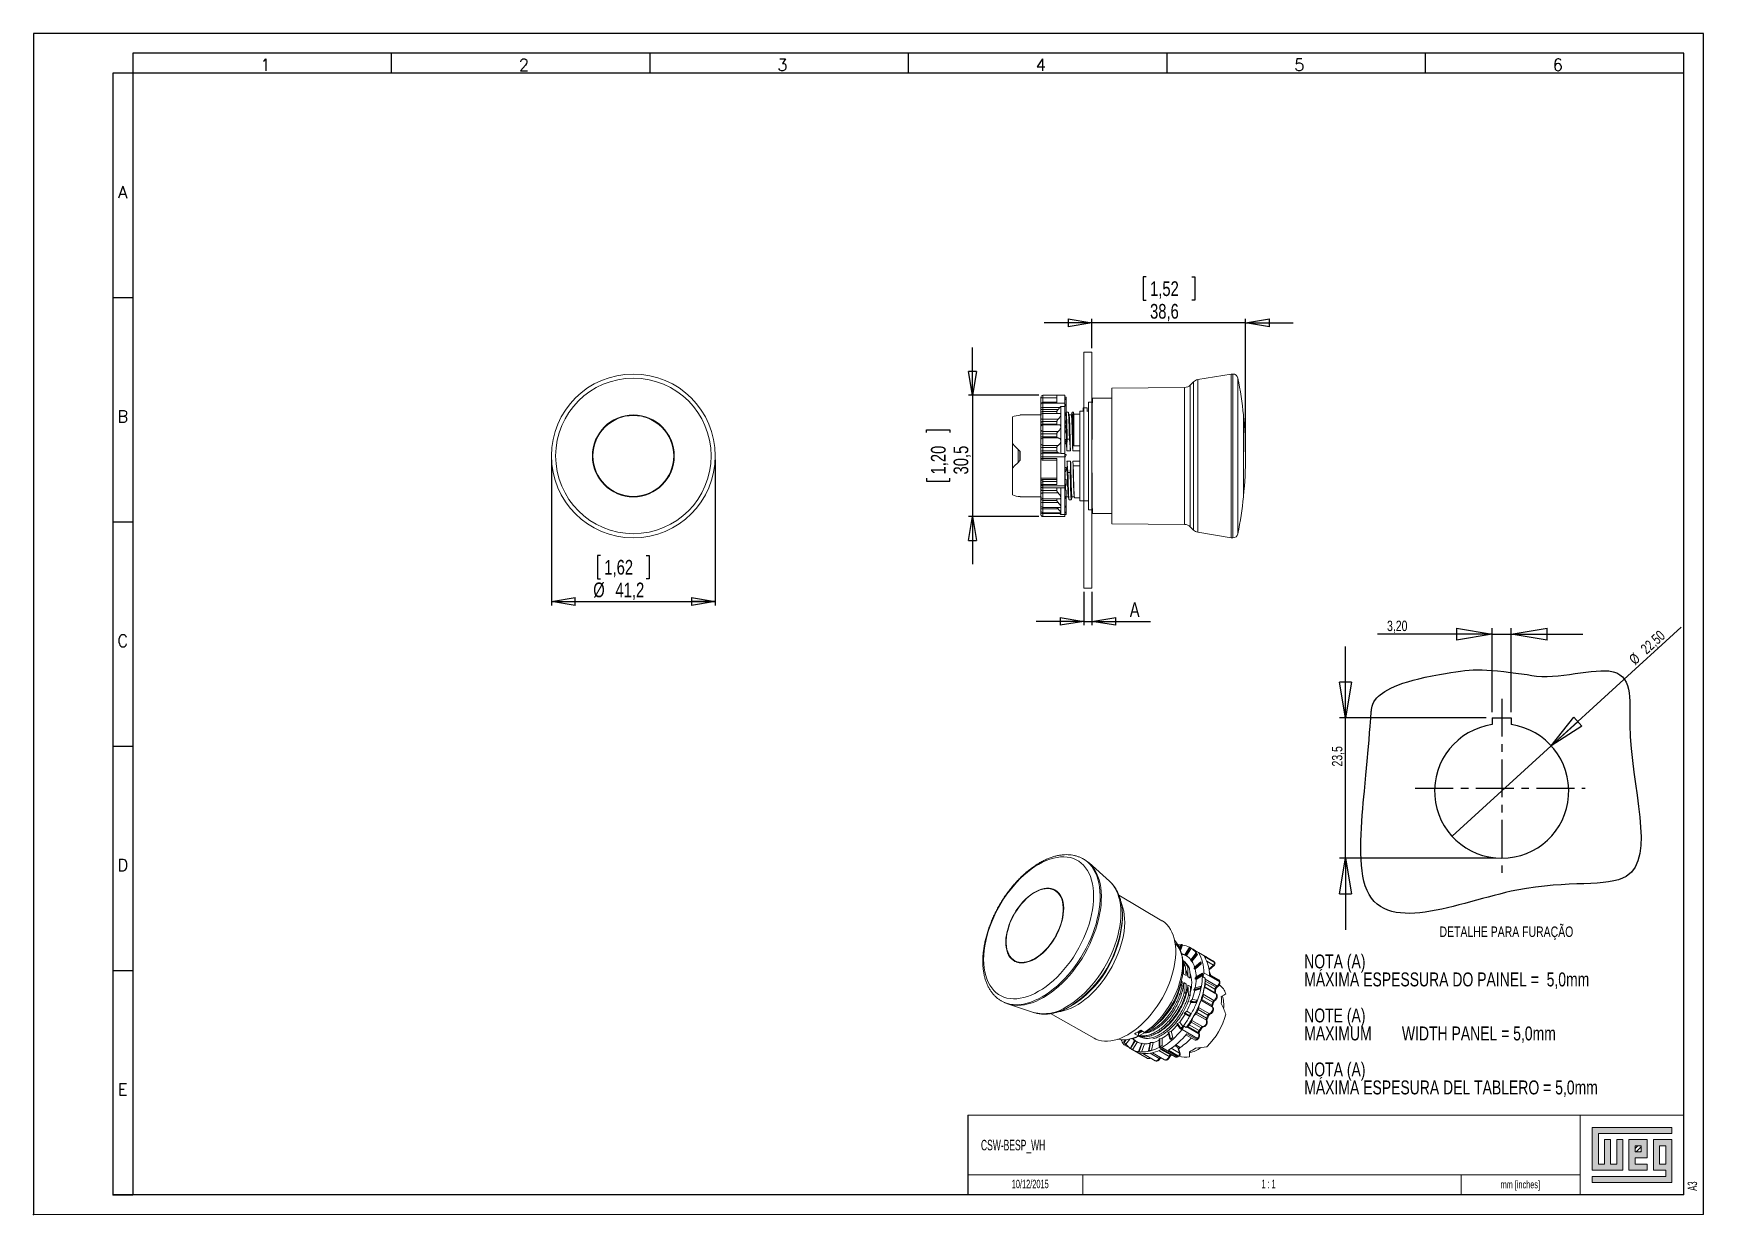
# Model space of a CAD drawing. Header units: millimetres. Extents: x 0 to 420, y 0 to 297.
import ezdxf

# ---------------------------------------------------------------- set-up
doc = ezdxf.new("R2010")
doc.units = ezdxf.units.MM
doc.header["$PDSIZE"] = -1
doc.linetypes.add('CENTER', pattern=[10.16, 6.35, -1.27, 1.27, -1.27])
for name, color, linetype in [('CENTRO', 7, 'CENTER'), ('COTAS', 7, 'Continuous'), ('FORMATO', 7, 'Continuous'), ('LEGENDA', 7, 'Continuous')]:
    doc.layers.add(name, color=color, linetype=linetype)
doc.styles.add('SLDTEXTSTYLE0', font='TXT', dxfattribs={"width": 0.75})
doc.styles.add('SLDTEXTSTYLE1', font='ROMANS')
doc.styles.add('SLDTEXTSTYLE2', font='TXT', dxfattribs={"width": 0.563})
doc.styles.add('SLDTEXTSTYLE3', font='TXT', dxfattribs={"width": 0.605})
doc.dimstyles.new('SLDDIMSTYLE0', dxfattribs={"dimtxt": 3.704167, "dimasz": 6, "dimexe": 0, "dimexo": 0.0625, "dimgap": 0.926042, "dimtad": 1, "dimdec": 1, "dimrnd": 1e-09, "dimzin": 12, "dimdsep": 46, "dimtxsty": 'SLDTEXTSTYLE0', "dimblk1": 'CLOSED', "dimblk2": 'CLOSED', "dimsah": 1, "dimcen": 0.09, "dimadec": 0, "dimazin": 3, "dimtfac": 1, "dimtdec": 1, "dimtofl": 0, "dimtmove": 0, "dimatfit": 3, "dimldrblk": 'CLOSED', "dimfxl": 1, "dimfrac": 2, "dimtolj": 1, "dimtzin": 12, "dimarcsym": 0})
doc.dimstyles.new('SLDDIMSTYLE1', dxfattribs={"dimtxt": 3.704167, "dimasz": 6, "dimexe": 0, "dimexo": 0.0625, "dimgap": 0.926042, "dimtad": 1, "dimdec": 1, "dimrnd": 1e-09, "dimzin": 12, "dimdsep": 46, "dimtxsty": 'SLDTEXTSTYLE0', "dimblk1": 'CLOSED', "dimblk2": 'CLOSED', "dimsah": 1, "dimcen": 0.09, "dimadec": 0, "dimazin": 3, "dimtfac": 1, "dimtdec": 1, "dimtmove": 0, "dimatfit": 0, "dimldrblk": 'CLOSED', "dimfxl": 1, "dimfrac": 2, "dimtolj": 1, "dimtzin": 12, "dimarcsym": 0})

msp = doc.modelspace()

# ---------------------------------------------------------------- texts
at = {"layer": 'FORMATO'}
for s, insert, char_height, attachment_point, style in [('1', (58.35, 290.6), 3, 2, 'SLDTEXTSTYLE1'), ('2', (123.35, 290.6), 3, 2, 'SLDTEXTSTYLE1'), ('3', (188.35, 290.6), 3, 2, 'SLDTEXTSTYLE1'), ('4', (253.35, 290.6), 3, 2, 'SLDTEXTSTYLE1'), ('5', (318.35, 290.6), 3, 2, 'SLDTEXTSTYLE1'), ('6', (383.35, 290.6), 3, 2, 'SLDTEXTSTYLE1'), ('A', (22.46, 258.59), 3, 2, 'SLDTEXTSTYLE1'), ('B', (22.47, 202.19), 3, 2, 'SLDTEXTSTYLE1'), ('C', (22.47, 145.79), 3, 2, 'SLDTEXTSTYLE1'), ('D', (22.47, 89.39), 3, 2, 'SLDTEXTSTYLE1'), ('E', (22.48, 32.99), 3, 2, 'SLDTEXTSTYLE1'), ('mm [inches]', (368.96, 8.52), 1.9, 1, 'SLDTEXTSTYLE3')]:
    msp.add_mtext(s, dxfattribs=dict(at, insert=insert, char_height=char_height, attachment_point=attachment_point, style=style))
at = {"layer": 'LEGENDA'}
for s, insert, char_height, attachment_point, style in [('CSW-BESP_WH', (238.28, 18.8), 2.6458, 1, 'SLDTEXTSTYLE3'), ('10/12/2015', (250.67, 8.76), 2.117, 2, 'SLDTEXTSTYLE3'), ('1 : 1', (310.6, 8.76), 2.117, 2, 'SLDTEXTSTYLE2')]:
    msp.add_mtext(s, dxfattribs=dict(at, insert=insert, char_height=char_height, attachment_point=attachment_point, style=style))
at = {"layer": 'LEGENDA', "insert": (415.98, 5.98), "char_height": 2.381, "attachment_point": 1, "rotation": 90, "style": 'SLDTEXTSTYLE3'}
msp.add_mtext('A3', dxfattribs=at)

# ---------------------------------------------------------------- blocks, each defined once
blk = doc.blocks.new('_CLOSED')
at = {"color": 0, "linetype": 'ByBlock', "lineweight": -2}
for p, q in [((-1, 0.166667), (0, 0)), ((-1, 0.166667), (-1, -0.166667)), ((0, 0), (-1, -0.166667)), ((0, 0), (-1, 0))]:
    blk.add_line(p, q, dxfattribs=at)
blk = doc.blocks.new('SW_BLOCK_DIMENSION_0')
at = {"layer": 'LEGENDA', "color": 0}
for q in [(7.42, 6.77), (-31, -28.27)]:
    blk.add_line((-14.37, -13.11), q, dxfattribs=at)
at = {"layer": 'LEGENDA', "color": 0, "xscale": 6, "yscale": 6, "rotation": 222.3625225485}
blk.add_blockref('_CLOSED', (-14.37, -13.11), dxfattribs=at)
at = {"layer": 'LEGENDA', "color": 0, "char_height": 1.75, "attachment_point": 1, "rotation": 42.3625, "style": 'SLDTEXTSTYLE0'}
for s, insert in [('22,50', (0.43, 3.44)), ('%%c', (-1.52, 1.67))]:
    blk.add_mtext(s, dxfattribs=dict(at, insert=insert))
blk = doc.blocks.new('SW_BLOCK_DIMENSION_1')
at = {"layer": 'LEGENDA', "color": 0}
for p, q in [((0, 8.14), (0, 20.14)), ((23.61, 8.14), (-1, 8.14)), ((0, -15.36), (0, 8.14)), ((25.21, -15.36), (-1, -15.36)), ((0, -15.36), (0, -27.36))]:
    blk.add_line(p, q, dxfattribs=at)
at = {"layer": 'LEGENDA', "color": 0, "xscale": 6, "yscale": 6}
for p, rotation in [((0, 8.14), 270), ((0, -15.36), 90)]:
    blk.add_blockref('_CLOSED', p, dxfattribs=dict(at, rotation=rotation))
at = {"layer": 'LEGENDA', "color": 0, "insert": (-2.26, 0), "char_height": 1.75, "attachment_point": 1, "rotation": 90, "style": 'SLDTEXTSTYLE0'}
blk.add_mtext('23,5', dxfattribs=at)
blk = doc.blocks.new('SW_BLOCK_DIMENSION_2')
at = {"layer": 'LEGENDA', "color": 0}
for p, q in [((17.62, 0), (-1.59, 0)), ((17.62, -13.06), (17.62, 1)), ((17.62, 0), (20.82, 0)), ((20.82, -13.06), (20.82, 1)), ((20.82, 0), (32.82, 0))]:
    blk.add_line(p, q, dxfattribs=at)
at = {"layer": 'LEGENDA', "color": 0, "xscale": 6, "yscale": 6}
blk.add_blockref('_CLOSED', (17.62, 0), dxfattribs=at)
at = {"layer": 'LEGENDA', "color": 0, "xscale": 6, "yscale": 6, "rotation": 180}
blk.add_blockref('_CLOSED', (20.82, 0), dxfattribs=at)
at = {"layer": 'LEGENDA', "color": 0, "insert": (0, 2.26), "char_height": 1.75, "attachment_point": 1, "style": 'SLDTEXTSTYLE0'}
blk.add_mtext('3,20', dxfattribs=at)
blk = doc.blocks.new('Bloco2')
at = {"layer": 'CENTRO'}
for p, q in [((-0.04, 14.96), (-0.04, -15.01)), ((-14.52, -0.02), (13.95, -0.02))]:
    blk.add_line(p, q, dxfattribs=at)
at = {"layer": 'COTAS'}
for p, q in [((-1.64, 11.73), (1.56, 11.73)), ((-1.64, 11.73), (-1.64, 10.62)), ((1.56, 11.73), (1.56, 10.62))]:
    blk.add_line(p, q, dxfattribs=at)
blk.add_arc((-0.04, -0.52), 11.25, 98.1765, 81.8235, dxfattribs=at)
blk.add_open_spline([(4.21, 19.01), (8.19, 17.9), (22.57, 22.55), (19.78, 5.09), (28.58, -18.9), (3.42, -13.87), (-25.67, -27.9), (-21.45, 16.17), (-22.07, 11.7), (-21.77, 13.8), (-21.16, 15.64), (-17.32, 17.85), (-10.49, 19.01)], degree=3, knots=[0.0852435, 0.0852435, 0.0852435, 0.0852435, 0.1454003, 0.2197234, 0.395722, 0.5034336, 0.6282318, 0.6840432, 0.8592354, 0.8592354, 0.8973439, 1, 1, 1, 1], dxfattribs=at)
blk.add_open_spline([(-10.49, 19.01), (-4.82, 19.98), (-3.97, 20.17), (4.21, 19.01)], degree=3, dxfattribs=at)
at = {"layer": 'LEGENDA'}
for name, p in [('SW_BLOCK_DIMENSION_2', (-19.26, 25.79)), ('SW_BLOCK_DIMENSION_0', (22.65, 20.17)), ('SW_BLOCK_DIMENSION_1', (-26.24, 3.6))]:
    blk.add_blockref(name, p, dxfattribs=at)
at = {"layer": 'COTAS', "insert": (0.75, -23.22), "char_height": 1.75, "attachment_point": 2, "style": 'SLDTEXTSTYLE0'}
blk.add_mtext('DETALHE PARA FURAÇÃO', dxfattribs=at)
blk = doc.blocks.new('SW_NOTE_0')
at = {"layer": 'LEGENDA', "color": 0, "char_height": 3.5, "attachment_point": 1, "style": 'SLDTEXTSTYLE0'}
for s, insert in [('NOTA (A)', (0, 4.51)), ('MÁXIMA ESPESSURA DO PAINEL =  5,0mm', (0, -0.01)), ('NOTE (A)', (0, -9.07)), ('MAXIMUM', (0, -13.59)), ('WIDTH PANEL = 5,0mm', (24.56, -13.59)), ('NOTA (A)', (0, -22.64)), ('MÁXIMA ESPESURA DEL TABLERO = 5,0mm', (0, -27.17))]:
    blk.add_mtext(s, dxfattribs=dict(at, insert=insert))
blk = doc.blocks.new('Bloco1')
at = {"layer": 'LEGENDA', "color": 7}
blk.add_blockref('SW_NOTE_0', (-41.96, 12.7), dxfattribs=at)
blk = doc.blocks.new('_D')
at = {"layer": 'FORMATO', "transparency": 16777216}
for p, q in [((130.27, 189.76), (130.27, 153.16)), ((171.47, 189.76), (171.47, 153.16)), ((142.63, 165.74), (141.88, 165.74)), ((141.88, 165.74), (141.88, 159.85)), ((154.09, 165.74), (154.84, 165.74)), ((154.84, 165.74), (154.84, 159.85)), ((141.88, 159.85), (142.63, 159.85)), ((154.84, 159.85), (154.09, 159.85)), ((130.27, 154.16), (171.47, 154.16))]:
    blk.add_line(p, q, dxfattribs=at)
at = {"layer": 'FORMATO', "transparency": 16777216, "xscale": 6, "yscale": 6, "rotation": 180}
blk.add_blockref('_CLOSED', (130.27, 154.16, -28.02), dxfattribs=at)
at = {"layer": 'FORMATO', "transparency": 16777216, "xscale": 6, "yscale": 6}
blk.add_blockref('_CLOSED', (171.47, 154.16, -28.02), dxfattribs=at)
at = {"layer": 'FORMATO', "transparency": 16777216, "char_height": 3.704, "attachment_point": 1, "style": 'SLDTEXTSTYLE0'}
for s, insert in [('1,62', (143.57, 164.62)), ('%%c', (140.78, 158.93)), ('41,2', (146.37, 158.93))]:
    blk.add_mtext(s, dxfattribs=dict(at, insert=insert))
blk = doc.blocks.new('_D_1')
at = {"layer": 'FORMATO', "color": 7, "transparency": 16777216}
for p, q in [((264.17, 156.55), (264.17, 148.17)), ((266.17, 156.55), (266.17, 148.17)), ((264.17, 149.17), (252.17, 149.17)), ((264.17, 149.17), (266.17, 149.17)), ((266.17, 149.17), (280.94, 149.17))]:
    blk.add_line(p, q, dxfattribs=at)
at = {"layer": 'FORMATO', "color": 7, "transparency": 16777216, "xscale": 6, "yscale": 6}
blk.add_blockref('_CLOSED', (264.17, 149.17), dxfattribs=at)
at = {"layer": 'FORMATO', "color": 7, "transparency": 16777216, "xscale": 6, "yscale": 6, "rotation": 180}
blk.add_blockref('_CLOSED', (266.17, 149.17), dxfattribs=at)
at = {"layer": 'FORMATO', "color": 7, "transparency": 16777216, "insert": (275.7, 153.95), "char_height": 3.7, "attachment_point": 1, "style": 'SLDTEXTSTYLE0'}
blk.add_mtext('A', dxfattribs=at)
blk = doc.blocks.new('_D_2')
at = {"layer": 'FORMATO', "transparency": 16777216}
for p, q in [((279.86, 235.78), (279.11, 235.78)), ((279.11, 235.78), (279.11, 229.9)), ((291.31, 235.78), (292.07, 235.78)), ((292.07, 235.78), (292.07, 229.9)), ((279.11, 229.9), (279.86, 229.9)), ((292.07, 229.9), (291.31, 229.9)), ((266.17, 224.21), (254.17, 224.21)), ((266.17, 217.89), (266.17, 225.21)), ((304.81, 224.21), (266.17, 224.21)), ((304.81, 191.76), (304.81, 225.21)), ((304.81, 224.21), (316.81, 224.21))]:
    blk.add_line(p, q, dxfattribs=at)
at = {"layer": 'FORMATO', "transparency": 16777216, "xscale": 6, "yscale": 6}
blk.add_blockref('_CLOSED', (266.17, 224.21), dxfattribs=at)
at = {"layer": 'FORMATO', "transparency": 16777216, "xscale": 6, "yscale": 6, "rotation": 180}
blk.add_blockref('_CLOSED', (304.81, 224.21), dxfattribs=at)
at = {"layer": 'FORMATO', "transparency": 16777216, "char_height": 3.704, "attachment_point": 1, "style": 'SLDTEXTSTYLE0'}
for s, insert in [('1,52', (280.8, 234.67)), ('38,6', (280.8, 228.98))]:
    blk.add_mtext(s, dxfattribs=dict(at, insert=insert))
blk = doc.blocks.new('_D_3')
at = {"layer": 'FORMATO', "transparency": 16777216}
for p, q in [((236.17, 206.01), (236.17, 218.01)), ((252.87, 206.01), (235.17, 206.01)), ((236.17, 206.01), (236.17, 175.51)), ((224.59, 196.61), (224.59, 197.36)), ((224.59, 197.36), (230.48, 197.36)), ((230.48, 197.36), (230.48, 196.61)), ((224.59, 185.16), (224.59, 184.41)), ((230.48, 184.41), (230.48, 185.16)), ((224.59, 184.41), (230.48, 184.41)), ((252.87, 175.51), (235.17, 175.51)), ((236.17, 175.51), (236.17, 163.51))]:
    blk.add_line(p, q, dxfattribs=at)
at = {"layer": 'FORMATO', "transparency": 16777216, "xscale": 6, "yscale": 6}
for p, rotation in [((236.17, 206.01, -2.68), 270), ((236.17, 175.51, -2.68), 90)]:
    blk.add_blockref('_CLOSED', p, dxfattribs=dict(at, rotation=rotation))
at = {"layer": 'FORMATO', "transparency": 16777216, "char_height": 3.704, "attachment_point": 1, "rotation": 90, "style": 'SLDTEXTSTYLE0'}
for s, insert in [('1,20', (225.7, 186.1)), ('30,5', (231.39, 186.1))]:
    blk.add_mtext(s, dxfattribs=dict(at, insert=insert))

# ---------------------------------------------------------------- dimensions: what is measured, and where the dimension line sits
at = {"layer": 'FORMATO'}
dim = msp.add_linear_dim(base=(266.17, 224.21), p1=(304.81, 190.76), p2=(266.17, 216.89), dimstyle='SLDDIMSTYLE1', dxfattribs=at)
dim.commit()
dim.dimension.update_dxf_attribs({"geometry": '_D_2', "text_midpoint": (285.59, 224.21), "dimtype": 160})
dim = msp.add_linear_dim(base=(236.17, 175.51), p1=(253.87, 206.01), p2=(253.87, 175.51), angle=90, dimstyle='SLDDIMSTYLE1', dxfattribs=at)
dim.commit()
dim.dimension.update_dxf_attribs({"geometry": '_D_3', "text_midpoint": (236.17, 190.89), "dimtype": 160})
dim = msp.add_linear_dim(base=(171.47, 154.16), p1=(130.27, 190.76), p2=(171.47, 190.76), text='%%c<>', dimstyle='SLDDIMSTYLE0', dxfattribs=at)
dim.commit()
dim.dimension.update_dxf_attribs({"geometry": '_D', "text_midpoint": (148.36, 154.16), "dimtype": 160})
at = {"layer": 'FORMATO', "color": 7}
dim = msp.add_linear_dim(base=(266.17, 149.17), p1=(264.17, 157.55), p2=(266.17, 157.55), text='A', dimstyle='SLDDIMSTYLE1', dxfattribs=at)
dim.commit()
dim.dimension.update_dxf_attribs({"geometry": '_D_1', "text_midpoint": (277.53, 149.17), "dimtype": 160})

# ---------------------------------------------------------------- hatches: boundary and pattern name
at = {"linetype": 'Continuous'}
msp.add_hatch(color=7, dxfattribs=at).paths.add_polyline_path([(391.99, 21.93), (391.99, 11.15), (399.69, 11.15), (399.69, 18.85), (398.15, 18.85), (398.15, 12.69), (396.61, 12.69), (396.61, 18.85), (395.07, 18.85), (395.07, 12.69), (393.53, 12.69), (393.53, 20.39), (412.01, 20.39), (412.01, 21.93)], flags=0)
h = msp.add_hatch(color=7, dxfattribs=at)
h.paths.add_polyline_path([(391.99, 8.07), (412.01, 8.07), (412.01, 18.85), (407.39, 18.85), (407.39, 11.15), (410.47, 11.15), (410.47, 9.61), (391.99, 9.61)], flags=0)
h.paths.add_polyline_path([(408.93, 17.31), (410.47, 17.31), (410.47, 12.69), (408.93, 12.69)], flags=0)
h = msp.add_hatch(color=7, dxfattribs=at)
h.paths.add_polyline_path([(405.85, 12.69), (402.77, 12.69), (402.77, 14.23), (405.85, 14.23), (405.85, 18.85), (401.23, 18.85), (401.23, 11.15), (405.85, 11.15)], flags=0)
h.paths.add_polyline_path([(404.31, 15.77), (402.77, 15.77), (402.77, 17.31), (404.31, 17.31)], flags=0)
h = msp.add_hatch(dxfattribs=at)
h.set_pattern_fill('ANSI31', color=8, scale=0.25, style=0)
h.paths.add_polyline_path([(404.31, 15.77), (402.77, 15.77), (402.77, 17.31), (404.31, 17.31)], flags=0)

# ---------------------------------------------------------------- linework, layer by layer
at = {"color": 7, "linetype": 'Continuous', "lineweight": 0}
for p, q in [((264.17, 216.89), (266.17, 216.89)), ((264.17, 216.89), (264.17, 157.55)), ((266.17, 216.89), (266.17, 157.55)), ((264.17, 157.55), (266.17, 157.55)), ((412.01, 21.93), (391.99, 21.93)), ((391.99, 21.93), (391.99, 11.15)), ((412.01, 20.39), (412.01, 21.93)), ((393.53, 20.39), (412.01, 20.39)), ((393.53, 12.69), (393.53, 20.39)), ((396.61, 18.85), (395.07, 18.85)), ((395.07, 18.85), (395.07, 12.69)), ((396.61, 12.69), (396.61, 18.85)), ((399.69, 18.85), (398.15, 18.85)), ((398.15, 18.85), (398.15, 12.69)), ((399.69, 11.15), (399.69, 18.85)), ((405.85, 18.85), (401.23, 18.85)), ((401.23, 18.85), (401.23, 11.15)), ((402.77, 17.31), (404.31, 17.31)), ((402.77, 15.77), (402.77, 17.31)), ((404.31, 17.31), (404.31, 15.77)), ((405.85, 14.23), (405.85, 18.85)), ((412.01, 18.85), (407.39, 18.85)), ((407.39, 18.85), (407.39, 11.15)), ((408.93, 12.69), (408.93, 17.31)), ((408.93, 17.31), (410.47, 17.31)), ((410.47, 17.31), (410.47, 12.69)), ((412.01, 8.07), (412.01, 18.85)), ((395.07, 12.69), (393.53, 12.69)), ((398.15, 12.69), (396.61, 12.69)), ((404.31, 15.77), (402.77, 15.77)), ((402.77, 14.23), (405.85, 14.23)), ((402.77, 12.69), (402.77, 14.23)), ((405.85, 12.69), (402.77, 12.69)), ((405.85, 11.15), (405.85, 12.69)), ((410.47, 12.69), (408.93, 12.69)), ((263.92, 10), (263.92, 5)), ((359, 10.01), (359, 5)), ((391.99, 11.15), (399.69, 11.15)), ((391.99, 9.61), (391.99, 8.07)), ((410.47, 9.61), (391.99, 9.61)), ((401.23, 11.15), (405.85, 11.15)), ((407.39, 11.15), (410.47, 11.15)), ((410.47, 11.15), (410.47, 9.61)), ((391.99, 8.07), (412.01, 8.07))]:
    msp.add_line(p, q, dxfattribs=at)
at = {"color": 7, "linetype": 'Continuous', "lineweight": 15}
for p, q in [((301.17, 211.36), (292.81, 209.96)), ((301.61, 211.36), (301.17, 211.36)), ((301.17, 170.16), (301.17, 211.36)), ((253.87, 206.01), (253.87, 206)), ((259.37, 206.01), (253.87, 206.01)), ((253.87, 206), (257.37, 206)), ((253.87, 205.37), (253.87, 206)), ((257.37, 204.21), (257.37, 206)), ((259.37, 206.01), (259.37, 204.04)), ((289.5, 207.97), (271.17, 207.81)), ((271.17, 173.71), (271.17, 207.81)), ((291.71, 209.39), (290.91, 208.57)), ((253.37, 205.5), (253.37, 205.51)), ((253.37, 203.77), (253.37, 205.5)), ((253.37, 203.61), (253.37, 203.77)), ((253.37, 203.04), (253.37, 203.61)), ((253.37, 202.59), (253.37, 203.04)), ((253.37, 201.51), (253.37, 202.59)), ((257.37, 205.37), (253.87, 205.37)), ((257.37, 204.27), (253.87, 204.27)), ((253.87, 204.21), (253.87, 204.04)), ((257.37, 204.21), (253.87, 204.21)), ((253.87, 204.04), (253.87, 202.91)), ((253.87, 204.04), (259.37, 204.04)), ((258.15, 202.91), (253.87, 202.91)), ((253.87, 202.91), (253.87, 202.46)), ((253.87, 202.46), (253.87, 201.92)), ((253.87, 202.46), (257.7, 202.46)), ((257.37, 201.92), (253.87, 201.92)), ((257.37, 201.45), (257.37, 201.92)), ((258.15, 202.91), (257.7, 202.46)), ((258.37, 203.15), (258.15, 202.91)), ((258.37, 201.15), (258.37, 203.15)), ((259.37, 203.15), (258.37, 203.15)), ((259.67, 205.51), (259.37, 205.5)), ((259.67, 205.09), (259.37, 205.09)), ((259.67, 205.04), (259.37, 204.88)), ((259.37, 204.04), (259.37, 203.15)), ((259.67, 203.7), (259.37, 203.7)), ((259.67, 203.61), (259.37, 203.3)), ((259.37, 201.43), (259.37, 203.15)), ((259.67, 201.66), (259.44, 201.43)), ((259.65, 201.65), (259.6, 201.43)), ((259.67, 205.51), (259.67, 205.09)), ((259.67, 205.09), (259.67, 205.04)), ((259.67, 205.04), (259.67, 203.7)), ((259.67, 203.7), (259.67, 203.61)), ((259.67, 203.61), (259.67, 201.66)), ((259.68, 201.73), (259.67, 201.7)), ((260.24, 201.76), (259.69, 201.76)), ((261.54, 201.76), (261.19, 201.76)), ((261.67, 201.26), (261.54, 201.76)), ((263.95, 202.01), (263.17, 202.01)), ((263.17, 202.01), (263.17, 190.76)), ((263.95, 201.91), (263.97, 202.86)), ((263.97, 202.86), (264.97, 202.86)), ((264.99, 201.91), (264.97, 202.86)), ((265.32, 202.01), (264.98, 202.01)), ((265.32, 204.31), (265.32, 177.21)), ((266.17, 204.31), (265.32, 204.31)), ((266.17, 204.31), (266.17, 177.21)), ((271.17, 205.26), (266.3, 205.26)), ((146.37, 199.91), (146.37, 200.02)), ((146.78, 200.1), (146.78, 200.21)), ((148.34, 200.75), (148.23, 200.61)), ((154.97, 200.21), (154.97, 200.1)), ((155.37, 200.02), (155.37, 199.91)), ((246.17, 200.58), (246.17, 193.86)), ((253.37, 201.06), (248.17, 201.06)), ((248.17, 201), (248.17, 201.06)), ((253.37, 201), (253.37, 201.51)), ((253.37, 200.96), (253.37, 201)), ((253.37, 200.21), (253.37, 200.95)), ((253.37, 199.1), (253.37, 200.21)), ((253.37, 198.47), (253.37, 199.1)), ((253.37, 198.09), (253.37, 198.47)), ((253.37, 197.25), (253.37, 198.09)), ((258.09, 201.45), (253.87, 201.45)), ((253.87, 199.97), (257.69, 199.97)), ((253.87, 199.97), (253.87, 199.41)), ((253.87, 199.41), (253.87, 198.76)), ((257.37, 199.41), (253.87, 199.41)), ((253.87, 198.76), (257.37, 198.76)), ((257.89, 198.59), (253.87, 198.59)), ((257.37, 198.76), (257.37, 199.41)), ((258.37, 198.09), (258.37, 201.15)), ((258.37, 194.52), (258.37, 198.09)), ((259.37, 201.43), (259.37, 200.86)), ((259.67, 201.43), (259.37, 201.43)), ((259.67, 201.29), (259.37, 200.86)), ((259.37, 198.43), (259.37, 200.86)), ((259.67, 199.71), (259.37, 199.28)), ((259.37, 198.43), (259.37, 197.74)), ((259.67, 198.43), (259.37, 198.43)), ((259.67, 198.26), (259.37, 197.74)), ((259.37, 194.91), (259.37, 197.74)), ((259.63, 201.55), (259.59, 201.58)), ((259.67, 201.43), (259.67, 201.29)), ((259.67, 201.29), (259.67, 199.71)), ((259.67, 198.43), (259.67, 198.26)), ((259.67, 198.26), (259.67, 197.14)), ((261.01, 201.06), (260.44, 201.06)), ((263.17, 201.26), (261.67, 201.26)), ((261.67, 201.26), (261.67, 193.26)), ((266.26, 201.26), (266.17, 201.26)), ((304.28, 180.46), (304.28, 201.06)), ((304.3, 200.92), (304.28, 200.93)), ((304.3, 180.59), (304.3, 200.92)), ((160.8, 193.51), (160.7, 193.51)), ((246.17, 193.86), (246.17, 187.66)), ((253.37, 196.15), (253.37, 197.25)), ((253.37, 195.42), (253.37, 196.15)), ((253.37, 194.77), (253.37, 195.42)), ((253.37, 193.84), (253.37, 194.77)), ((253.37, 192.83), (253.37, 193.84)), ((253.87, 196.9), (257.69, 196.9)), ((253.87, 196.9), (253.87, 196.35)), ((253.87, 196.35), (253.87, 195.59)), ((257.37, 196.35), (253.87, 196.35)), ((253.87, 195.59), (253.87, 195.27)), ((253.87, 195.59), (257.37, 195.59)), ((253.87, 195.27), (253.87, 193.42)), ((257.69, 195.27), (253.87, 195.27)), ((253.87, 193.42), (257.69, 193.42)), ((253.87, 193.42), (253.87, 192.91)), ((257.37, 195.59), (257.37, 196.35)), ((258.37, 191.38), (258.37, 194.52)), ((259.67, 197.14), (259.37, 196.62)), ((259.37, 194.91), (259.37, 194.14)), ((259.67, 194.91), (259.37, 194.91)), ((259.67, 194.72), (259.37, 194.14)), ((259.37, 191.38), (259.37, 194.14)), ((259.67, 194.14), (259.37, 193.56)), ((259.67, 194.91), (259.67, 194.72)), ((259.67, 194.72), (259.67, 194.14)), ((260.52, 194.96), (259.97, 194.96)), ((261.54, 194.96), (261.47, 194.96)), ((261.67, 193.26), (261.54, 194.96)), ((263.17, 193.26), (261.67, 193.26)), ((266.19, 193.26), (266.17, 193.26)), ((247.62, 192.41), (247.62, 189.11)), ((248.07, 191.96), (248.07, 189.56)), ((248.17, 189.66), (248.17, 191.86)), ((253.37, 191.99), (253.37, 192.83)), ((253.37, 191.12), (253.37, 191.99)), ((253.37, 191), (253.37, 191.12)), ((253.37, 190.5), (253.37, 191)), ((253.37, 190.17), (253.37, 190.5)), ((253.37, 190.17), (253.37, 189.95)), ((253.37, 189.95), (253.42, 189.95)), ((253.37, 185.15), (253.37, 189.95)), ((253.87, 192.91), (253.87, 192.04)), ((257.37, 192.91), (253.87, 192.91)), ((253.87, 192.04), (253.87, 191.6)), ((253.87, 192.04), (257.37, 192.04)), ((253.87, 191.6), (253.87, 191.48)), ((257.7, 191.6), (253.87, 191.6)), ((253.87, 191.48), (253.87, 190.5)), ((253.87, 191.48), (258.15, 191.48)), ((253.87, 190.5), (253.87, 190.15)), ((259.37, 190.5), (253.87, 190.5)), ((253.87, 190.15), (257.37, 190.15)), ((253.87, 189.67), (257.37, 189.67)), ((257.37, 192.04), (257.37, 192.91)), ((257.37, 190.15), (257.37, 183.57)), ((257.7, 191.6), (258.15, 191.48)), ((258.15, 191.48), (258.37, 191.38)), ((258.37, 191.38), (259.37, 191.38)), ((259.37, 191.38), (259.37, 190.5)), ((259.67, 191.11), (259.37, 191.11)), ((259.67, 191.11), (259.37, 191.11)), ((259.67, 190.91), (259.37, 190.31)), ((259.37, 190.5), (259.37, 183.27)), ((259.67, 191.11), (259.67, 190.91)), ((259.67, 191.11), (259.67, 191.11)), ((259.85, 192.05), (260.77, 192.05)), ((260.83, 189.47), (259.91, 189.47)), ((261.35, 192.05), (263.17, 192.05)), ((261.41, 189.47), (261.49, 188.26)), ((263.17, 189.47), (261.41, 189.47)), ((263.17, 190.76), (263.17, 179.51)), ((266.17, 192.05), (266.18, 192.05)), ((266.18, 189.47), (266.17, 189.47)), ((160.7, 188.01), (160.8, 188.01)), ((246.17, 187.66), (246.17, 180.94)), ((257.37, 185.15), (253.37, 185.15)), ((253.37, 185.15), (253.37, 184.36)), ((253.87, 184.84), (253.87, 184.29)), ((257.37, 184.84), (253.87, 184.84)), ((259.37, 187.87), (259.37, 188.04)), ((259.67, 187.87), (259.37, 187.87)), ((259.67, 187.28), (259.37, 187.28)), ((259.67, 187.08), (259.37, 186.5)), ((259.67, 184.82), (259.37, 184.82)), ((259.67, 187.87), (259.67, 187.28)), ((259.67, 187.28), (259.67, 187.08)), ((259.67, 184.82), (259.67, 183.69)), ((260.16, 186.56), (260.71, 186.56)), ((261.49, 188.26), (263.17, 188.26)), ((266.17, 188.26), (266.19, 188.26)), ((146.37, 181.49), (146.37, 181.61)), ((146.78, 181.31), (146.78, 181.42)), ((148.31, 180.81), (148.23, 180.91)), ((153.41, 180.77), (153.51, 180.91)), ((154.97, 181.42), (154.97, 181.31)), ((155.37, 181.61), (155.37, 181.49)), ((253.37, 183.8), (253.37, 184.36)), ((253.37, 183.51), (253.37, 183.8)), ((253.37, 183.26), (253.37, 183.51)), ((253.37, 183.02), (253.37, 183.26)), ((253.37, 182.35), (253.37, 183.02)), ((253.37, 181.24), (253.37, 182.35)), ((253.37, 180.5), (253.37, 181.24)), ((253.87, 183.57), (253.87, 184.29)), ((253.87, 184.29), (257.37, 184.29)), ((253.87, 183.57), (253.87, 183.27)), ((257.37, 183.57), (253.87, 183.57)), ((253.87, 183.27), (259.37, 183.27)), ((253.87, 182.76), (259.37, 182.76)), ((257.37, 182.73), (253.87, 182.73)), ((253.87, 182.73), (253.87, 182.03)), ((253.87, 182.03), (257.37, 182.03)), ((253.87, 182.03), (253.87, 181.47)), ((257.69, 181.47), (253.87, 181.47)), ((257.38, 182.76), (257.37, 182.73)), ((257.37, 182.03), (257.37, 182.73)), ((258.37, 180.29), (258.37, 182.76)), ((259.67, 183.69), (259.37, 183.69)), ((259.67, 183.51), (259.37, 182.99)), ((259.37, 183.27), (259.37, 182.76)), ((259.37, 180.58), (259.37, 182.76)), ((259.67, 182.17), (259.37, 182.17)), ((259.67, 183.69), (259.67, 183.51)), ((259.67, 182.17), (259.67, 180.58)), ((248.17, 180.46), (248.17, 180.52)), ((248.17, 180.46), (253.37, 180.46)), ((253.37, 180.46), (253.37, 180.5)), ((253.37, 179.98), (253.37, 180.46)), ((253.37, 178.94), (253.37, 179.98)), ((253.37, 178.33), (253.37, 178.94)), ((253.37, 177.45), (253.37, 178.33)), ((253.37, 176.97), (253.37, 177.45)), ((253.37, 176.83), (253.37, 176.97)), ((253.37, 176.38), (253.37, 176.83)), ((253.87, 180), (258.09, 180)), ((253.87, 179.58), (257.37, 179.58)), ((253.87, 179.58), (253.87, 179.06)), ((257.69, 179.06), (253.87, 179.06)), ((253.87, 177.83), (258.24, 177.83)), ((257.69, 177.43), (253.87, 177.43)), ((253.87, 176.47), (258.33, 176.47)), ((257.37, 179.58), (257.37, 180)), ((257.94, 176.47), (258.15, 176.25)), ((258.37, 177.96), (258.37, 180.29)), ((258.37, 176.5), (258.37, 177.96)), ((258.37, 176.02), (258.37, 176.5)), ((259.37, 180.58), (259.37, 180.01)), ((259.67, 180.58), (259.37, 180.58)), ((259.67, 180.43), (259.37, 180.01)), ((259.37, 178.16), (259.37, 180.01)), ((259.37, 178.16), (259.37, 177.76)), ((259.67, 178.16), (259.37, 178.16)), ((259.67, 178.06), (259.37, 177.76)), ((259.37, 176.61), (259.37, 177.76)), ((259.37, 176.61), (259.37, 176.4)), ((259.67, 176.61), (259.37, 176.61)), ((259.67, 176.55), (259.37, 176.4)), ((259.37, 176.02), (259.37, 176.4)), ((259.67, 180.12), (259.44, 180.12)), ((259.67, 180.58), (259.67, 180.43)), ((259.67, 180.39), (259.67, 180.12)), ((259.67, 180.12), (259.67, 178.16)), ((259.67, 178.16), (259.67, 178.06)), ((259.67, 178.06), (259.67, 176.61)), ((259.67, 176.61), (259.67, 176.55)), ((259.67, 176.55), (259.67, 176.01)), ((259.68, 180.46), (260.25, 180.46)), ((260.44, 179.76), (260.99, 179.76)), ((261.18, 180.46), (261.75, 180.46)), ((261.81, 180.26), (263.17, 180.26)), ((263.17, 179.51), (265.32, 179.51)), ((266.17, 177.21), (265.32, 177.21)), ((266.17, 180.26), (266.26, 180.26)), ((304.28, 180.59), (304.3, 180.59)), ((253.37, 176.01), (253.37, 176.38)), ((253.87, 176.25), (258.15, 176.25)), ((253.87, 176.25), (253.87, 175.51)), ((259.37, 175.51), (253.87, 175.51)), ((258.15, 176.25), (258.37, 176.02)), ((258.37, 176.02), (259.37, 176.02)), ((259.37, 176.02), (259.37, 175.51)), ((259.67, 176.01), (259.37, 176.01)), ((259.67, 176.01), (259.62, 176.01)), ((259.67, 176.01), (259.67, 176.01)), ((267.67, 176.3), (266.3, 176.3)), ((267.67, 176.26), (267.67, 176.3)), ((267.67, 176.26), (271.17, 176.26)), ((271.17, 173.71), (289.5, 173.55)), ((290.91, 172.95), (291.71, 172.13)), ((292.81, 171.56), (301.17, 170.16)), ((301.17, 170.16), (301.61, 170.16)), ((264.3, 89.25), (263.99, 89.42)), ((263.99, 89.42), (264.03, 89.4)), ((270.58, 83.85), (265.45, 88.42)), ((257.66, 81.05), (256.81, 81.52)), ((283.79, 73.89), (272.98, 80.29)), ((273.84, 74.16), (273.86, 74.81)), ((288.49, 67.8), (288.21, 67.08)), ((288.65, 67.9), (288.28, 66.93)), ((288.34, 66.77), (288.77, 67.88)), ((288.47, 66.43), (288.98, 67.76)), ((288.65, 67.9), (288.49, 67.8)), ((288.77, 67.88), (288.98, 67.76)), ((290.7, 67.24), (289.58, 65.29)), ((290.79, 67.2), (290.7, 67.24)), ((246.65, 63.91), (247.48, 63.41)), ((247.41, 63.43), (247.35, 63.49)), ((289.27, 62.77), (289.11, 63.03)), ((289.67, 65.24), (289.58, 65.29)), ((290.79, 67.2), (289.67, 65.24)), ((289.7, 65.23), (289.71, 65.22)), ((289.77, 65.18), (290.89, 67.13)), ((289.77, 65.18), (289.98, 65.06)), ((289.98, 65.06), (291.1, 67.01)), ((290.83, 67.17), (290.83, 67.17)), ((290.89, 67.13), (291.1, 67.01)), ((291.64, 66.71), (290.93, 67.12)), ((292.43, 65.8), (291.05, 64.08)), ((292.43, 65.63), (291.05, 63.91)), ((291.05, 63.91), (291.05, 64.08)), ((291.12, 63.8), (292.5, 65.52)), ((291.12, 63.8), (291.34, 63.68)), ((291.34, 63.68), (292.71, 65.4)), ((294.8, 64.88), (291.67, 66.69)), ((293.45, 63.3), (291.91, 61.93)), ((291.95, 61.79), (293.48, 63.16)), ((293.55, 63.58), (292.01, 62.21)), ((292.16, 61.67), (293.69, 63.04)), ((292.43, 65.63), (292.43, 65.8)), ((292.5, 65.52), (292.71, 65.4)), ((296.72, 63.75), (292.83, 65.99)), ((296.84, 63.64), (292.95, 65.88)), ((293.45, 63.3), (293.55, 63.58)), ((293.48, 63.16), (293.69, 63.04)), ((294.48, 64.89), (296.96, 63.46)), ((297.07, 63.35), (296.95, 63.54)), ((289.07, 61.14), (289.22, 60.47)), ((289.22, 60.47), (289.87, 60.1)), ((289.66, 62.55), (289.27, 62.77)), ((290.28, 59.86), (290.93, 59.48)), ((290.72, 61.94), (290.33, 62.16)), ((291.91, 61.93), (292.01, 62.21)), ((291.95, 61.79), (292.16, 61.67)), ((293.78, 60.37), (292.18, 59.44)), ((292.18, 59.28), (293.77, 60.2)), ((292.18, 59.44), (292.39, 59.81)), ((292.18, 59.28), (292.39, 59.15)), ((293.98, 60.73), (292.39, 59.81)), ((292.39, 59.15), (293.99, 60.08)), ((293.77, 60.2), (293.99, 60.08)), ((293.78, 60.37), (293.98, 60.73)), ((294.69, 59.44), (293.98, 59.85)), ((294.34, 60.78), (298.23, 58.54)), ((294.68, 59.18), (294.69, 59.44)), ((294.68, 58.71), (294.68, 59.18)), ((297.71, 57.43), (294.68, 59.18)), ((295.64, 61.52), (296.98, 62.71)), ((295.7, 61.04), (295.69, 61.05)), ((295.7, 61.04), (295.7, 61.04)), ((298.12, 59.03), (295.74, 60.4)), ((298.22, 58.81), (295.75, 60.24)), ((288.52, 57.76), (288.82, 57.59)), ((288.85, 58.57), (288.68, 58.67)), ((289.91, 57.96), (289.26, 58.34)), ((289.4, 55.84), (289.79, 55.62)), ((290.98, 57.35), (290.32, 57.72)), ((290.46, 55.23), (290.85, 55.01)), ((291.82, 56.43), (293.36, 56.85)), ((291.82, 56.43), (292.03, 56.31)), ((293.39, 57.03), (291.86, 56.61)), ((291.86, 56.61), (292.17, 57.03)), ((292.03, 56.31), (293.57, 56.73)), ((293.71, 57.45), (292.17, 57.03)), ((293.36, 56.85), (293.57, 56.73)), ((293.39, 57.03), (293.71, 57.45)), ((296.55, 53.4), (294.08, 54.83)), ((294.17, 55.41), (296.87, 53.85)), ((297.35, 55.52), (294.51, 57.16)), ((294.58, 57.31), (297.05, 55.88)), ((297.13, 56.64), (294.65, 58.07)), ((294.68, 58.71), (297.39, 57.15)), ((297.19, 55.61), (297.2, 55.68)), ((297.2, 55.68), (297.2, 55.69)), ((297.39, 57.15), (297.71, 57.43)), ((297.63, 57.12), (297.95, 57.4)), ((298.38, 58.33), (298.37, 58.61)), ((243.39, 53.74), (243.7, 53.56)), ((244.99, 52.99), (251.51, 50.82)), ((255.8, 50.53), (266.74, 44.36)), ((260.99, 52.51), (260.69, 52.33)), ((260.98, 52.51), (261.53, 52.84)), ((289.42, 50.55), (290.55, 49.91)), ((289.42, 50.55), (289.63, 50.43)), ((289.52, 50.72), (290.03, 51.12)), ((290.65, 50.08), (289.52, 50.72)), ((289.63, 50.43), (290.76, 49.78)), ((291.16, 50.48), (290.03, 51.12)), ((290.65, 50.08), (291.16, 50.48)), ((290.87, 53.46), (292.25, 53.34)), ((290.87, 53.46), (291.09, 53.34)), ((290.95, 53.64), (291.37, 54.06)), ((292.33, 53.52), (290.95, 53.64)), ((291.09, 53.34), (292.47, 53.22)), ((292.75, 53.95), (291.37, 54.06)), ((292.25, 53.34), (292.47, 53.22)), ((294.97, 48.92), (292.27, 50.48)), ((292.33, 53.52), (292.75, 53.95)), ((292.53, 50.82), (295, 49.39)), ((295.36, 50.13), (292.88, 51.56)), ((293.02, 52.06), (295.72, 50.5)), ((296.4, 52.25), (293.7, 53.81)), ((293.86, 54.09), (296.33, 52.66)), ((295.95, 50.47), (295.96, 50.47)), ((277.32, 44.54), (281.38, 46.88)), ((279.44, 45.81), (278.47, 46.37)), ((281.07, 47.05), (281.38, 46.88)), ((287.55, 47.91), (288.35, 46.78)), ((287.67, 48.06), (288.25, 48.4)), ((288.47, 46.93), (287.67, 48.06)), ((289.05, 47.27), (288.25, 48.4)), ((288.35, 46.78), (288.56, 46.66)), ((288.47, 46.93), (289.05, 47.27)), ((292.75, 44.31), (288.86, 46.56)), ((289.22, 47.49), (289.92, 47.08)), ((289.92, 47.08), (290.06, 47.17)), ((290.06, 47.17), (290.28, 47.31)), ((290.06, 47.17), (293.08, 45.43)), ((292.99, 45.75), (290.28, 47.31)), ((290.55, 49.91), (290.76, 49.78)), ((290.65, 47.69), (293.13, 46.26)), ((293.62, 46.99), (291.15, 48.42)), ((291.31, 48.82), (294.01, 47.26)), ((274.63, 43.95), (274.19, 43.4)), ((274.26, 43.3), (274.8, 43.97)), ((274.26, 43.3), (274.69, 42.88)), ((274.28, 42.69), (275.78, 41.83)), ((274.69, 42.88), (275.68, 44.12)), ((276.92, 43.75), (275.8, 41.79)), ((275.9, 41.73), (277.02, 43.68)), ((276.41, 41.44), (277.54, 43.39)), ((276.91, 45.47), (277.88, 44.91)), ((276.92, 43.75), (277.13, 43.62)), ((277.02, 43.68), (277.54, 43.39)), ((277.17, 43.6), (277.13, 43.62)), ((277.2, 44.61), (277.32, 44.54)), ((277.62, 45.85), (277.89, 45.69)), ((277.88, 44.91), (277.89, 45.69)), ((277.89, 45.69), (278.77, 46.2)), ((277.89, 45.56), (278.89, 46.13)), ((278.71, 43.1), (277.92, 41.05)), ((278.04, 41.03), (278.83, 43.08)), ((278.11, 44.79), (278.41, 44.61)), ((278.62, 40.88), (279.42, 42.93)), ((278.83, 43.08), (279.42, 42.93)), ((280.82, 43.22), (280.41, 41.21)), ((280.55, 41.25), (280.95, 43.26)), ((280.95, 43.26), (281.58, 43.25)), ((281.17, 41.24), (281.58, 43.25)), ((283.1, 44.12), (283.1, 42.28)), ((283.1, 42.28), (283.31, 42.16)), ((283.24, 44.2), (283.87, 44.32)), ((283.24, 42.36), (283.24, 44.2)), ((283.24, 42.36), (283.88, 42.49)), ((283.88, 42.49), (283.87, 44.32)), ((285.39, 45.71), (285.81, 44.18)), ((285.53, 45.83), (286.15, 46.08)), ((285.95, 44.3), (285.53, 45.83)), ((285.81, 44.18), (286.02, 44.06)), ((285.95, 44.3), (286.57, 44.55)), ((286.57, 44.55), (286.15, 46.08)), ((287.04, 42.5), (287.81, 42.05)), ((288.38, 42.04), (287.27, 42.68)), ((288.2, 40.61), (287.81, 42.05)), ((288, 41.7), (288.38, 42.04)), ((289.83, 45.21), (292.12, 43.88)), ((290.06, 45.48), (292.53, 44.05)), ((292.75, 43.99), (292.96, 44.25)), ((293.08, 45.43), (292.99, 45.75)), ((293.22, 45.26), (293.14, 45.58)), ((275.9, 41.73), (276.41, 41.44)), ((276.18, 41.57), (276.89, 41.16)), ((276.92, 41.14), (276.89, 41.16)), ((276.92, 41.14), (280.1, 39.31)), ((277.92, 41.05), (278.13, 40.92)), ((278.04, 41.03), (278.62, 40.88)), ((279, 40.5), (282.12, 38.7)), ((280.41, 41.21), (280.62, 41.09)), ((280.55, 41.25), (281.17, 41.24)), ((281.42, 40.7), (284.47, 38.94)), ((283.23, 41.94), (287.12, 39.7)), ((283.75, 42), (287.63, 39.75)), ((287.88, 39.9), (285.4, 41.33)), ((286.17, 40.1), (286.32, 40.16)), ((287.89, 39.73), (288.13, 39.88)), ((288.35, 40.43), (287.95, 41.88))]:
    msp.add_line(p, q, dxfattribs=at)
at = {"color": 8, "linetype": 'Continuous', "lineweight": 15}
for p, q in [((301.61, 170.16), (301.61, 211.36)), ((302.88, 210.31), (302.88, 171.21)), ((289.5, 173.55), (289.5, 207.97)), ((290.91, 208.57), (290.91, 172.95)), ((291.71, 172.13), (291.71, 209.39)), ((292.81, 209.96), (292.81, 171.56)), ((253.87, 205.37), (253.87, 204.27)), ((253.87, 204.21), (253.87, 204.27)), ((253.87, 201.92), (253.87, 201.45)), ((253.87, 201.45), (253.87, 199.97)), ((253.87, 198.76), (253.87, 198.59)), ((253.87, 198.59), (253.87, 196.9)), ((253.87, 189.67), (253.87, 190.15)), ((253.87, 183.27), (253.87, 182.76)), ((253.87, 182.76), (253.87, 182.73)), ((253.87, 181.47), (253.87, 180)), ((253.87, 180), (253.87, 179.58)), ((253.87, 179.06), (253.87, 177.83)), ((253.87, 177.83), (253.87, 177.43)), ((253.87, 177.43), (253.87, 176.47)), ((253.87, 176.47), (253.87, 176.25)), ((294.89, 64.8), (294.8, 64.88)), ((296.74, 62.75), (295.08, 63.7)), ((295.61, 61.74), (296.74, 62.75)), ((283.11, 39.26), (280.82, 40.58)), ((285.57, 39.73), (282.97, 41.23)), ((283.55, 41.5), (285.93, 40.13)), ((286.12, 41.81), (288.2, 40.61))]:
    msp.add_line(p, q, dxfattribs=at)
at = {"color": 7, "linetype": 'Continuous', "lineweight": 15, "flags": 128}
for points in [[(261.54, 201.76), (261.54, 201.76), (261.54, 201.71), (261.54, 201.61), (261.54, 201.45), (261.54, 201.24), (261.54, 200.97), (261.54, 200.64), (261.54, 200.27), (261.54, 199.84), (261.54, 199.37), (261.54, 198.85), (261.54, 198.29), (261.54, 197.69), (261.54, 197.05), (261.54, 196.38), (261.54, 195.68), (261.54, 194.96)], [(266.3, 205.26), (266.3, 205.23), (266.3, 205.15), (266.29, 205), (266.29, 204.8), (266.29, 204.55), (266.29, 204.24), (266.28, 203.88), (266.28, 203.47), (266.28, 203), (266.27, 202.49), (266.27, 201.93), (266.26, 201.33), (266.26, 200.69), (266.25, 200), (266.24, 199.28), (266.24, 198.53), (266.23, 197.75), (266.22, 196.93), (266.22, 196.1), (266.21, 195.24), (266.2, 194.37), (266.19, 193.48), (266.19, 192.58), (266.18, 191.67), (266.17, 190.76)], [(153.41, 200.75), (153.46, 200.68), (153.51, 200.61)], [(253.37, 200.21), (253.38, 200.16), (253.41, 200.11), (253.45, 200.07), (253.52, 200.04), (253.59, 200.01), (253.68, 199.99), (253.77, 199.97), (253.87, 199.97)], [(253.37, 199.1), (253.38, 199.16), (253.41, 199.22), (253.45, 199.27), (253.52, 199.32), (253.59, 199.36), (253.68, 199.39), (253.77, 199.41), (253.87, 199.41)], [(253.37, 198.47), (253.38, 198.53), (253.41, 198.58), (253.45, 198.63), (253.52, 198.67), (253.59, 198.71), (253.68, 198.74), (253.77, 198.75), (253.87, 198.76)], [(246.17, 193.86), (246.83, 193.2), (247.49, 192.54), (248.17, 191.86)], [(253.37, 196.15), (253.38, 196.19), (253.41, 196.23), (253.45, 196.26), (253.52, 196.29), (253.59, 196.32), (253.68, 196.34), (253.77, 196.35), (253.87, 196.35)], [(253.37, 195.42), (253.38, 195.45), (253.41, 195.48), (253.45, 195.51), (253.52, 195.54), (253.59, 195.56), (253.68, 195.58), (253.77, 195.59), (253.87, 195.59)], [(248.17, 189.66), (247.49, 188.98), (246.83, 188.32), (246.17, 187.66)], [(266.17, 190.76), (266.18, 189.82), (266.19, 188.88), (266.19, 187.95), (266.2, 187.03), (266.21, 186.13), (266.22, 185.25), (266.23, 184.39), (266.23, 183.56), (266.24, 182.75), (266.25, 181.99), (266.25, 181.25), (266.26, 180.56), (266.26, 179.91), (266.27, 179.31), (266.27, 178.76), (266.28, 178.26), (266.28, 177.81), (266.29, 177.41), (266.29, 177.07), (266.29, 176.79), (266.29, 176.57), (266.29, 176.4), (266.3, 176.3)], [(253.87, 183.57), (253.77, 183.57), (253.68, 183.59), (253.59, 183.61), (253.52, 183.64), (253.45, 183.67), (253.41, 183.71), (253.38, 183.76), (253.37, 183.8)], [(253.87, 183.27), (253.77, 183.27), (253.68, 183.29), (253.59, 183.31), (253.52, 183.34), (253.45, 183.38), (253.41, 183.42), (253.38, 183.46), (253.37, 183.51)], [(253.87, 182.73), (253.77, 182.73), (253.68, 182.75), (253.59, 182.77), (253.52, 182.81), (253.45, 182.86), (253.41, 182.91), (253.38, 182.96), (253.37, 183.02)], [(253.87, 182.03), (253.77, 182.03), (253.68, 182.05), (253.59, 182.08), (253.52, 182.12), (253.45, 182.17), (253.41, 182.22), (253.38, 182.28), (253.37, 182.35)], [(253.87, 181.47), (253.77, 181.47), (253.68, 181.46), (253.59, 181.43), (253.52, 181.4), (253.45, 181.37), (253.41, 181.33), (253.38, 181.28), (253.37, 181.24)], [(252.79, 56.14), (253.73, 56.72), (254.67, 57.37), (255.6, 58.1), (256.52, 58.88), (257.42, 59.73), (258.3, 60.64), (259.15, 61.6), (259.97, 62.61), (260.76, 63.66), (261.52, 64.76), (262.23, 65.88), (262.89, 67.04), (263.52, 68.22), (264.09, 69.42), (264.6, 70.63), (265.07, 71.85), (265.47, 73.06), (265.82, 74.28), (266.1, 75.48), (266.33, 76.67), (266.49, 77.84), (266.58, 78.98), (266.62, 80.09), (266.58, 81.16), (266.49, 82.19), (266.33, 83.17), (266.1, 84.1), (265.82, 84.97), (265.47, 85.79), (265.07, 86.54), (264.6, 87.22), (264.09, 87.83), (263.52, 88.37), (262.89, 88.84), (262.23, 89.22), (261.52, 89.53), (260.76, 89.75), (259.97, 89.89), (259.15, 89.95), (258.3, 89.93), (257.42, 89.82), (256.52, 89.63), (255.6, 89.36), (254.67, 89.01), (253.73, 88.58), (252.79, 88.07), (251.85, 87.49), (250.91, 86.84), (249.98, 86.11), (249.06, 85.33), (248.16, 84.48), (247.28, 83.57), (246.43, 82.61), (245.61, 81.6), (244.82, 80.55), (244.06, 79.45), (243.35, 78.33), (242.68, 77.17), (242.06, 75.99), (241.49, 74.79), (240.98, 73.58), (240.51, 72.36), (240.11, 71.14), (239.76, 69.93), (239.48, 68.73), (239.25, 67.54), (239.09, 66.37), (238.99, 65.23), (238.96, 64.12), (238.99, 63.05), (239.09, 62.02), (239.25, 61.04), (239.48, 60.11), (239.76, 59.24), (240.11, 58.42), (240.51, 57.67), (240.98, 56.99), (241.49, 56.38), (242.06, 55.84), (242.68, 55.37), (243.35, 54.99), (244.06, 54.68), (244.82, 54.46), (245.61, 54.31), (246.43, 54.26), (247.28, 54.28), (248.16, 54.39), (249.06, 54.58), (249.98, 54.85), (250.91, 55.2), (251.85, 55.63), (252.79, 56.14)], [(264.3, 89.25), (264.72, 88.98), (265.35, 88.5), (265.93, 87.95), (266.45, 87.32), (266.93, 86.63), (267.34, 85.86), (267.7, 85.04), (268, 84.15), (268.23, 83.21), (268.41, 82.21), (268.52, 81.17), (268.57, 80.09), (268.55, 78.97), (268.47, 77.81), (268.33, 76.63), (268.12, 75.43), (267.86, 74.2), (267.53, 72.97), (267.14, 71.73), (266.7, 70.48), (266.2, 69.24), (265.64, 68.01), (265.04, 66.8), (264.39, 65.6), (263.69, 64.43), (262.95, 63.3), (262.17, 62.19), (261.35, 61.13), (260.51, 60.11), (259.63, 59.14), (258.73, 58.23), (257.81, 57.37), (256.87, 56.57), (255.92, 55.84), (254.96, 55.18), (254, 54.58)], [(264.3, 89.25), (264.72, 88.98), (265.35, 88.5), (265.93, 87.95), (266.45, 87.32), (266.93, 86.63), (267.34, 85.86), (267.7, 85.04), (268, 84.15), (268.23, 83.21), (268.41, 82.21), (268.52, 81.17), (268.57, 80.09), (268.55, 78.97), (268.47, 77.81), (268.33, 76.63), (268.12, 75.43), (267.86, 74.2), (267.53, 72.97), (267.14, 71.73), (266.7, 70.48), (266.2, 69.24), (265.64, 68.01), (265.04, 66.8), (264.39, 65.6), (263.69, 64.43), (262.95, 63.3), (262.17, 62.19), (261.35, 61.13), (260.51, 60.11), (259.63, 59.14), (258.73, 58.23), (257.81, 57.37), (256.87, 56.57), (255.92, 55.84), (254.96, 55.18), (254, 54.58)], [(251.8, 64.26), (251.12, 63.91), (250.44, 63.63), (249.78, 63.43), (249.13, 63.31), (248.51, 63.27), (247.92, 63.32), (247.36, 63.45), (246.83, 63.66), (246.36, 63.94), (245.93, 64.31), (245.55, 64.75), (245.23, 65.26), (244.96, 65.83), (244.76, 66.46), (244.62, 67.15), (244.54, 67.89), (244.52, 68.67), (244.57, 69.48), (244.68, 70.33), (244.85, 71.19), (245.09, 72.06), (245.38, 72.95), (245.73, 73.82), (246.14, 74.69), (246.59, 75.54), (247.09, 76.37), (247.63, 77.16), (248.21, 77.92), (248.82, 78.63), (249.45, 79.28), (250.11, 79.88), (250.78, 80.41), (251.46, 80.88), (252.14, 81.27), (252.82, 81.59), (253.49, 81.83), (254.15, 81.99), (254.78, 82.07), (255.39, 82.07), (255.97, 81.98), (256.51, 81.81), (257.01, 81.56), (257.46, 81.23), (257.87, 80.83), (258.22, 80.36), (258.51, 79.81), (258.75, 79.21), (258.92, 78.55), (259.03, 77.83), (259.08, 77.08), (259.07, 76.28), (258.99, 75.45), (258.84, 74.6), (258.64, 73.73), (258.37, 72.85), (258.05, 71.96), (257.67, 71.09), (257.24, 70.23), (256.77, 69.39), (256.25, 68.58), (255.69, 67.8), (255.09, 67.07), (254.47, 66.39), (253.82, 65.76), (253.16, 65.2), (252.48, 64.7), (251.8, 64.26)], [(251.79, 64.38), (251.11, 64.02), (250.43, 63.75), (249.77, 63.55), (249.12, 63.43), (248.5, 63.4), (247.9, 63.45), (247.35, 63.59), (246.83, 63.81), (246.36, 64.11), (245.94, 64.49), (245.57, 64.94), (245.25, 65.46), (245, 66.04), (244.81, 66.69), (244.68, 67.39), (244.61, 68.14), (244.61, 68.93), (244.68, 69.75), (244.81, 70.61), (245, 71.47), (245.25, 72.35), (245.57, 73.24), (245.94, 74.12), (246.36, 74.98), (246.83, 75.82), (247.35, 76.64), (247.9, 77.42), (248.5, 78.16), (249.12, 78.84), (249.77, 79.48), (250.43, 80.05), (251.11, 80.55), (251.79, 80.98), (252.47, 81.34), (253.15, 81.62), (253.82, 81.81), (254.46, 81.93), (255.08, 81.96), (255.68, 81.91), (256.23, 81.77), (256.75, 81.55), (257.22, 81.25), (257.65, 80.88), (258.02, 80.42), (258.33, 79.9), (258.58, 79.32), (258.78, 78.67), (258.91, 77.97), (258.97, 77.22), (258.97, 76.43), (258.91, 75.61), (258.78, 74.76), (258.58, 73.89), (258.33, 73.01), (258.02, 72.12), (257.65, 71.25), (257.22, 70.38), (256.75, 69.54), (256.23, 68.72), (255.68, 67.94), (255.08, 67.2), (254.46, 66.52), (253.82, 65.89), (253.15, 65.32), (252.47, 64.81), (251.79, 64.38)], [(257.53, 81.13), (257.57, 81.11), (257.61, 81.1)], [(273.86, 74.81), (273.85, 74.61), (273.84, 74.27)], [(283.79, 73.89), (283.89, 73.83), (284.48, 73.41), (285.02, 72.92), (285.51, 72.35), (285.94, 71.71), (286.31, 71.01), (286.63, 70.24), (286.88, 69.41), (287.07, 68.53), (287.2, 67.6), (287.26, 66.62), (287.26, 65.61), (287.2, 64.55), (287.07, 63.47), (286.88, 62.37), (286.63, 61.25), (286.31, 60.12), (285.94, 58.98), (285.51, 57.85), (285.02, 56.72), (284.48, 55.6), (283.89, 54.51), (283.26, 53.43), (282.58, 52.39), (281.87, 51.39), (281.12, 50.42), (280.33, 49.51), (279.52, 48.64), (278.69, 47.83), (277.84, 47.08), (276.97, 46.4), (276.09, 45.78), (275.21, 45.24)], [(281.38, 46.88), (282.16, 47.56), (282.93, 48.31), (283.67, 49.11), (284.38, 49.96), (285.05, 50.87), (285.69, 51.81), (286.28, 52.78), (286.83, 53.79), (287.33, 54.81), (287.77, 55.85), (288.15, 56.89), (288.48, 57.93), (288.74, 58.97), (288.94, 59.99), (289.07, 60.98), (289.14, 61.95), (289.14, 62.89), (289.07, 63.78), (288.94, 64.62), (288.74, 65.41), (288.48, 66.14), (288.15, 66.81), (287.77, 67.41), (287.33, 67.94), (287.13, 68.13)], [(254, 54.58), (253.04, 54.06), (252.08, 53.62), (251.13, 53.26), (250.19, 52.97), (249.27, 52.76), (248.37, 52.64), (247.5, 52.6), (246.65, 52.64), (245.83, 52.76), (245.05, 52.97), (244.31, 53.25), (243.7, 53.56)], [(254, 54.58), (253.04, 54.06), (252.08, 53.62), (251.13, 53.26), (250.19, 52.97), (249.27, 52.76), (248.37, 52.64), (247.5, 52.6), (246.65, 52.64), (245.83, 52.76), (245.05, 52.97), (244.31, 53.25), (243.7, 53.56)], [(261.53, 52.84), (262.15, 53.23), (262.32, 53.34)], [(295.72, 50.5), (295.95, 50.61), (296.17, 50.8), (296.36, 51.05), (296.5, 51.34), (296.58, 51.63), (296.59, 51.89), (296.53, 52.11), (296.4, 52.25)], [(275.21, 45.24), (274.33, 44.77), (273.46, 44.37), (272.59, 44.06), (271.74, 43.82), (270.91, 43.67), (270.1, 43.6), (269.31, 43.61), (268.56, 43.71), (267.85, 43.89), (267.17, 44.15), (266.74, 44.36)], [(276.12, 44.23), (276.54, 44.31), (277.32, 44.54)], [(290.7, 39.67), (290.7, 40.05), (290.7, 40.48), (290.7, 40.96)]]:
    msp.add_lwpolyline(points, dxfattribs=at)
at = {"color": 8, "linetype": 'Continuous', "lineweight": 15, "flags": 128}
for points in [[(253.4, 180.33), (253.38, 180.39), (253.37, 180.46)], [(253.4, 176.79), (253.38, 176.81), (253.37, 176.83)], [(264.03, 89.4), (264.41, 89.16), (265.04, 88.68), (265.62, 88.13), (266.14, 87.5), (266.61, 86.8), (267.03, 86.04), (267.39, 85.22), (267.69, 84.33), (267.92, 83.39), (268.1, 82.39), (268.21, 81.35), (268.26, 80.27), (268.24, 79.15), (268.16, 77.99), (268.02, 76.81), (267.81, 75.61), (267.54, 74.38), (267.22, 73.15), (266.83, 71.91), (266.39, 70.66), (265.89, 69.42), (265.33, 68.19), (264.73, 66.98), (264.08, 65.78), (263.38, 64.61), (262.64, 63.47), (261.86, 62.37), (261.04, 61.31), (260.2, 60.29), (259.32, 59.32), (258.42, 58.4), (257.5, 57.55), (256.56, 56.75), (255.61, 56.02), (254.65, 55.36), (253.69, 54.76)], [(259.91, 52.31), (260.84, 52.89), (261.76, 53.53), (262.67, 54.24), (263.57, 55.01), (264.46, 55.84), (265.32, 56.74), (266.16, 57.68), (266.97, 58.67), (267.74, 59.7), (268.48, 60.78), (269.18, 61.88), (269.83, 63.02), (270.44, 64.18), (271, 65.36), (271.51, 66.54), (271.97, 67.74), (272.36, 68.94), (272.7, 70.13), (272.98, 71.31), (273.2, 72.48), (273.36, 73.62), (273.46, 74.74), (273.49, 75.83), (273.46, 76.88), (273.36, 77.89), (273.2, 78.86), (272.98, 79.77), (272.7, 80.63), (272.36, 81.43), (271.97, 82.17), (271.51, 82.84), (271, 83.44), (270.58, 83.85)], [(273.58, 78.31), (273.71, 77.98), (273.98, 77.17), (274.18, 76.3), (274.32, 75.38), (274.4, 74.42), (274.42, 73.41), (274.37, 72.37), (274.26, 71.3), (274.09, 70.21), (273.85, 69.09), (273.56, 67.97), (273.2, 66.83), (272.79, 65.7), (272.32, 64.57), (271.8, 63.45), (271.24, 62.35), (270.62, 61.27), (269.96, 60.22), (269.26, 59.2), (268.53, 58.22), (267.76, 57.29), (266.96, 56.4), (266.14, 55.57), (265.3, 54.79), (264.44, 54.08), (263.57, 53.43), (262.69, 52.85), (261.81, 52.34), (260.94, 51.91), (260.07, 51.56), (259.21, 51.28), (258.37, 51.08), (257.82, 51)], [(296.84, 63.64), (296.77, 63.71), (296.72, 63.75)], [(296.84, 63.64), (296.9, 63.59), (296.95, 63.54)], [(296.96, 63.46), (297.02, 63.41), (297.07, 63.35)], [(296.74, 62.75), (296.8, 62.71), (296.87, 62.69), (296.92, 62.69), (296.96, 62.7), (296.98, 62.71)], [(253.69, 54.76), (252.73, 54.24), (251.77, 53.8), (250.82, 53.44), (249.88, 53.15), (248.96, 52.94), (248.06, 52.82), (247.19, 52.78), (246.34, 52.82), (245.52, 52.94), (244.74, 53.15), (244, 53.43), (243.4, 53.74)], [(296.87, 53.85), (297.09, 54.03), (297.29, 54.27), (297.44, 54.55), (297.53, 54.84), (297.55, 55.12), (297.5, 55.34), (297.39, 55.5), (297.35, 55.52)], [(296.33, 52.66), (296.39, 52.62), (296.44, 52.58), (296.47, 52.54), (296.49, 52.51), (296.48, 52.49)], [(296.55, 53.4), (296.61, 53.36), (296.66, 53.32), (296.69, 53.28), (296.7, 53.25), (296.7, 53.23)], [(294.01, 47.26), (294.09, 47.23), (294.16, 47.21)], [(294.97, 48.92), (295.03, 48.87), (295.08, 48.82)], [(292.53, 44.05), (292.46, 43.98), (292.38, 43.92), (292.3, 43.88), (292.23, 43.86), (292.16, 43.87), (292.12, 43.88)], [(292.53, 44.05), (292.6, 44.02), (292.66, 43.99), (292.7, 43.98), (292.73, 43.98), (292.75, 43.99)], [(292.75, 44.31), (292.81, 44.27), (292.87, 44.25), (292.91, 44.24), (292.95, 44.24), (292.96, 44.25)], [(282.12, 38.7), (282.27, 38.65), (282.48, 38.68), (282.7, 38.8), (282.92, 39), (283.11, 39.26)], [(284.47, 38.94), (284.58, 38.9), (284.79, 38.91), (285.01, 39.02), (285.23, 39.2), (285.42, 39.45), (285.57, 39.73)], [(285.57, 39.73), (285.63, 39.69), (285.68, 39.66), (285.72, 39.63), (285.73, 39.6), (285.73, 39.58)]]:
    msp.add_lwpolyline(points, dxfattribs=at)
at = {"color": 7, "linetype": 'Continuous', "lineweight": 15}
for radius in [20.6, 19.55, 10.3, 10.17]:
    msp.add_circle((150.87, 190.76), radius, dxfattribs=at)
for centre, radius, start, end in [((301.61, 210.06), 1.3, 11.2764, 90), ((204.81, 190.76), 100, 5.912, 11.2764), ((253.87, 205.51), 0.5, 89.9957, 179.9956), ((253.87, 205.5), 0.5, 89.9772, 179.9773), ((289.48, 209.97), 2, 270.5, 315.6222), ((293.14, 207.99), 2, 99.5, 135.6222), ((253.75, 205.94), 0.586, 229.1476, 281.4475), ((253.87, 203.77), 0.5, 90, 180), ((253.84, 203.73), 0.473, 86.6317, 176.1797), ((253.84, 203.57), 0.471, 86.3269, 175.7818), ((253.75, 203.48), 0.586, 229.1476, 281.4473), ((253.75, 203.03), 0.586, 229.1476, 281.4473), ((253.83, 201.46), 0.46, 84.6809, 173.4408), ((150.87, 190.76), 10.2, 104.9982, 255.0018), ((150.87, 190.76), 10.2, 284.9982, 75.0018), ((249.27, 190.76), 10.3, 96.1307, 107.5159), ((253.87, 200.95), 0.5, 90, 180), ((253.87, 198.09), 0.5, 90, 180), ((204.81, 190.76), 100, 0, 5.8342), ((253.8, 197.34), 0.445, 192.2997, 278.4574), ((253.87, 194.77), 0.5, 89.9865, 179.9864), ((253.84, 193.88), 0.468, 184.8535, 274.1441), ((253.75, 192.05), 0.867, 81.9108, 115.8649), ((253.75, 190.66), 1.39, 84.8715, 105.7405), ((253.86, 191.11), 0.491, 88.9966, 178.9602), ((253.86, 190.99), 0.491, 88.9966, 178.9602), ((253.74, 197.71), 7.21, 267.0198, 270.9926), ((253.87, 190.17), 0.5, 180, 270), ((253.74, 193.3), 3.15, 263.1681, 272.2677), ((204.81, 190.76), 100, 354.1658, 0), ((253.86, 184.35), 0.491, 88.9967, 178.9602), ((249.27, 190.76), 10.3, 252.4841, 263.8693), ((253.86, 183.79), 0.491, 88.9966, 178.9602), ((253.87, 183.26), 0.5, 180, 270), ((253.87, 180.5), 0.5, 180, 270), ((253.83, 180.04), 0.461, 186.4854, 275.2707), ((253.75, 178.42), 0.643, 79.3805, 126.4161), ((253.87, 178.33), 0.5, 180, 270), ((253.74, 181.51), 4.08, 264.7234, 271.7546), ((253.87, 176.97), 0.5, 180, 270), ((204.81, 190.76), 100, 348.7236, 354.088), ((253.75, 176.82), 0.586, 229.1476, 281.4475), ((253.87, 176.01), 0.5, 180.0044, 270.0043), ((289.48, 171.55), 2, 44.3778, 89.5), ((293.14, 173.53), 2, 224.3778, 260.5), ((301.61, 171.46), 1.3, 270, 348.7236), ((288.22, 61.27), 6.53, 87.6068, 93.3184), ((288.05, 62.11), 5.81, 82.8222, 84.0256), ((288.36, 62.58), 5.21, 63.2763, 83.1128), ((287.67, 61.43), 4.31, 63.617, 76.0033), ((288, 61.17), 4.37, 62.9831, 80.4954), ((287.51, 61.68), 4.17, 57.1864, 58.7748), ((287.59, 61.38), 4.39, 38.0181, 56.9932), ((288.26, 62.98), 4.92, 57.671, 59.0173), ((288.47, 62.86), 4.92, 57.6709, 61.3652), ((286.77, 61.02), 5.17, 32.652, 34.028), ((288.34, 62.67), 5.15, 39.3322, 57.5074), ((286.18, 60.43), 6.1, 17.0075, 32.2434), ((289.13, 62.38), 5.01, 46.8712, 59.944), ((292.61, 65.6), 0.444, 39.9501, 130.7253), ((287.76, 62.18), 5.91, 33.0443, 37.8058), ((287.41, 62.21), 6.07, 33.0708, 34.2404), ((285.04, 60.99), 9.3, 358.7322, 31.7563), ((284.44, 60.99), 9.3, 13.4684, 14.3484), ((284.96, 60.95), 8.98, 13.4423, 17.0461), ((286.45, 60.2), 9.3, 0.2342, 30.2543), ((296.34, 63.26), 0.648, 307.7875, 18.062), ((291.61, 60.08), 6.32, 32.297, 34.2288), ((296.64, 63.09), 0.5, 311.7103, 32.3016), ((270.89, 61.65), 18.04, 309.0252, 350.9802), ((281.85, 58.16), 9.42, 344.5421, 17.8538), ((284.22, 59.98), 7.93, 13.1546, 14.1887), ((282.89, 59.56), 9.51, 1.5065, 12.8323), ((278.34, 59.54), 14.06, 349.695, 358.4196), ((280.04, 59.57), 12.14, 358.6134, 359.392), ((277.2, 60.5), 16.79, 349.5155, 357.7662), ((279.5, 60.49), 14.28, 358.8507, 359.5116), ((292.81, 60.83), 1.53, 319.7304, 358.0163), ((280.16, 60.36), 13.83, 358.8331, 1.5349), ((277.63, 60.12), 17.07, 348.385, 357.7177), ((290.47, 58.02), 6.03, 21.0858, 29.9962), ((297.87, 58.59), 0.5, 2.0183, 60.0027), ((284.47, 58.33), 13.77, 0.8649, 2.015), ((274.01, 60.4), 18.47, 339.9502, 347.2212), ((275.42, 60.12), 16.8, 347.3216, 347.9487), ((272.3, 61.48), 21.79, 339.7703, 347.4011), ((273.03, 61.06), 21.77, 338.7705, 348.401), ((274.04, 61.13), 19.78, 347.5126, 348.0445), ((274.67, 60.92), 19.36, 347.503, 349.6619), ((274.45, 60.21), 20.35, 342.4901, 344.6813), ((279.26, 59.26), 15.44, 352.7401, 355.5671), ((281.73, 57.84), 15.44, 352.7401, 355.5671), ((297.92, 56.55), 0.8, 132.0664, 173.6494), ((296.67, 58.6), 1.56, 311.6812, 357.7176), ((295.85, 54.36), 4.15, 15.8639, 55.0103), ((289.06, 53.95), 9.7, 354.6859, 5.3141), ((292.24, 52.65), 7.1, 353.3671, 19.1594), ((271.39, 61.35), 21.26, 322.4671, 329.0867), ((270.87, 61.67), 21.63, 329.0634, 329.5933), ((271.44, 61.36), 21.22, 331.1568, 337.7848), ((268.81, 62.85), 25.54, 329.2251, 331.0198), ((271.95, 61.17), 20.44, 337.8188, 338.3688), ((269.26, 62.62), 25.04, 330.9928, 337.9487), ((270, 62.19), 25.01, 330.0815, 338.86), ((269.95, 62.36), 24.06, 337.9862, 338.4533), ((270.4, 62.14), 23.81, 337.9821, 339.863), ((271.61, 61.27), 23.39, 333.4722, 335.4694), ((283.32, 54.48), 17.01, 313.774, 346.226), ((295.98, 49.88), 0.678, 112.577, 158.0576), ((296.65, 52.5), 0.354, 153.4854, 225.1784), ((276.92, 58.78), 20.35, 342.4901, 344.6813), ((297.31, 53.2), 0.788, 124.0449, 165.0248), ((270.88, 57.73), 13.66, 296.2273, 303.7674), ((273.22, 58.95), 19.95, 301.8293, 321.5914), ((273.49, 59.62), 18.54, 313.0596, 319.993), ((272.19, 60.7), 19.98, 320.2206, 320.7792), ((270.14, 61.85), 23.64, 320.3912, 320.8637), ((270.15, 61.89), 23.89, 320.3954, 322.2716), ((287.69, 47.54), 1.53, 319.8094, 358.1343), ((269.15, 62.65), 25.15, 322.9433, 329.2445), ((269.8, 62.27), 25.21, 322.9489, 330.1435), ((268.59, 62.98), 25.55, 329.2252, 329.6737), ((271.56, 61.25), 23.41, 324.633, 326.7748), ((293.65, 45.85), 0.665, 141.7461, 189.0249), ((274.04, 59.82), 23.41, 324.633, 326.7748), ((294.08, 46.75), 0.515, 97.083, 152.1547), ((293.77, 48.5), 1.27, 281.0036, 19.2413), ((295.44, 49.12), 0.51, 148.0026, 203.4277), ((274.08, 59.84), 23.39, 333.4722, 335.4694), ((279.94, 46.69), 6.96, 203.1944, 213.9741), ((274.51, 43.09), 0.444, 219.95, 310.7253), ((279.28, 46.72), 6.07, 213.0708, 214.2404), ((278.82, 46.05), 5.21, 219.402, 234.6672), ((279.47, 47.24), 4.3, 223.5171, 237.101), ((279.85, 47.07), 4.35, 219.4617, 236.6061), ((279.18, 47.25), 4.17, 237.1869, 238.7742), ((279.47, 47.32), 4.37, 243.6962, 259.5393), ((279.36, 47.95), 4.9, 262.3847, 263.8112), ((279.59, 49), 6.07, 268.3166, 281.2917), ((279.14, 50.42), 7.39, 283.0944, 284.1785), ((277.85, 51.91), 11.18, 287.2948, 298.1197), ((278.71, 52.31), 9.5, 287.5949, 297.5346), ((277.63, 54.16), 11.43, 298.5743, 299.3845), ((276.57, 54.15), 13.55, 298.8221, 299.5071), ((283.46, 42.34), 0.443, 219.6103, 310.5694), ((276.57, 54.41), 13.98, 298.8396, 301.5217), ((276.43, 56.28), 14.09, 301.916, 309.8745), ((274.94, 57.98), 16.11, 310.4294, 311.0741), ((274.59, 58.14), 19.99, 302.7344, 320.6863), ((273.38, 58.67), 19.09, 310.6267, 311.1717), ((273.32, 58.86), 19.5, 310.6363, 312.7844), ((287.68, 41.8), 0.286, 16.3043, 62.2805), ((279.68, 55.16), 15.75, 303.5373, 316.9686), ((292.37, 44.32), 0.5, 240.0027, 311.7103), ((273.85, 59.69), 24.37, 320.0754, 320.8614), ((292.37, 44.32), 0.5, 311.7103, 320.0747), ((291.72, 45.23), 1.37, 318.1704, 8.5007), ((278.43, 45.95), 4.92, 237.6714, 239.0162), ((278.64, 45.83), 4.92, 238.162, 243.0525), ((278.76, 46.1), 5.21, 243.2763, 263.1128), ((279.48, 45.7), 5.23, 240.7007, 265.6884), ((278.65, 46.81), 5.81, 262.8221, 264.0255), ((278.88, 46.84), 5.97, 262.8483, 267.5795), ((278.88, 48.16), 7.28, 268.0046, 283.8667), ((279.6, 47.76), 7.29, 265.9341, 285.9372), ((278.38, 49.74), 8.76, 283.4261, 284.3421), ((278.51, 49.93), 9.09, 283.4531, 287.0271), ((278.67, 51.25), 10.91, 285.6307, 297.9964), ((286.24, 39.49), 0.717, 116.1496, 159.9043), ((279.94, 52.63), 14.99, 300.8537, 301.9401), ((287.49, 40.51), 0.725, 302.6981, 7.4562), ((289.69, 43.8), 4.25, 248.0311, 283.7673), ((287.86, 40.3), 0.5, 301.9371, 311.7103), ((287.86, 40.3), 0.5, 311.7103, 15.2442), ((289.38, 47.65), 7.07, 280.7907, 306.6706), ((286.65, 49.77), 9.7, 294.6824, 305.3122)]:
    msp.add_arc(centre, radius, start, end, dxfattribs=at)
at = {"color": 8, "linetype": 'Continuous', "lineweight": 15}
for centre, radius, start, end in [((253.69, 200.99), 0.319, 147.9116, 179.4287), ((245.09, 76.58), 28.84, 303.4488, 355.4128), ((246.19, 75.87), 27.7, 305.6021, 356.4707), ((297.99, 58.83), 0.236, 355.8635, 55.9171), ((298.11, 58.58), 0.256, 6.6565, 65.0495), ((297.44, 55.82), 0.39, 170.6408, 200.564), ((296.97, 55.67), 0.233, 5.4555, 68.8125), ((297.04, 56.42), 0.235, 3.4906, 67.9694), ((297.53, 57.31), 0.22, 228.9264, 295.637), ((297.85, 57.6), 0.221, 228.9723, 295.4147), ((298.12, 58.31), 0.254, 6.6801, 65.3233), ((254.04, 61), 10.49, 256.0746, 304.0475), ((295.88, 50.74), 0.281, 237.3637, 285.7008), ((297.01, 54.04), 0.235, 232.0958, 296.7213), ((293.33, 46.49), 0.299, 227.8762, 270.07), ((293.9, 47.35), 0.458, 232.0046, 258.895), ((294.85, 49), 0.425, 39.5739, 68.6451), ((295.26, 49.85), 0.296, 29.5612, 72.2348), ((292.86, 45.5), 0.286, 16.3032, 62.2814), ((292.95, 45.18), 0.286, 16.2562, 62.2819), ((280.3, 39.9), 0.626, 250.8663, 317.697), ((283.65, 38.97), 0.617, 111.628, 152.4408), ((284.05, 40.77), 1.79, 237.9381, 244.7227), ((282.14, 49.73), 10.32, 291.5339, 293.1012), ((286.08, 40.36), 0.271, 236.5126, 289.2222), ((287.33, 40.17), 0.516, 246.3287, 306.307), ((287.78, 39.94), 0.237, 232.3792, 296.4078), ((288.02, 40.09), 0.241, 233.0012, 295.8213), ((288.07, 40.35), 0.286, 16.3043, 62.2805)]:
    msp.add_arc(centre, radius, start, end, dxfattribs=at)
at = {"color": 7, "linetype": 'Continuous', "lineweight": 15}
for centre, major_axis, ratio, start_param, end_param in [((278.75, 57.12), (7.15, 12.61), 0.582397, 5.493265, 6.119992), ((278.75, 57.12), (7.34, 12.5), 0.572322, 4.007133, 5.501994), ((290.7, 50.22), (10.3, 5.95), 0.00007, 5.604747, 5.803457), ((290.7, 50.22), (-7.28, 12.61), 0.577335, 4.406638, 4.605348), ((278.75, 57.12), (7.34, 12.5), 0.572322, 3.308399, 3.855263), ((290.7, 50.22), (14.57, 0), 0.577382, 4.819389, 5.0181)]:
    msp.add_ellipse(centre, major_axis=major_axis, ratio=ratio, start_param=start_param, end_param=end_param, dxfattribs=at)
for points, knots in [([(257.7, 202.46), (257.64, 202.39), (257.55, 202.29), (257.44, 202.13), (257.38, 202.01), (257.37, 201.95), (257.37, 201.92)], [0, 0, 0, 0, 0.358524, 0.611987, 0.812427, 1, 1, 1, 1]), ([(259.62, 205.51), (259.59, 205.51), (259.5, 205.51), (259.42, 205.51), (259.37, 205.51)], [0, 0, 0, 0, 0.370138, 1, 1, 1, 1]), ([(259.69, 201.76), (259.7, 201.74), (259.72, 201.71), (259.75, 201.43), (259.78, 200.97), (259.82, 200.32), (259.85, 199.5), (259.88, 198.53), (259.92, 197.44), (259.94, 196.25), (259.96, 195.39), (259.97, 194.96)], [0, 0, 0, 0, 0.106781, 0.21725, 0.329677, 0.44311, 0.556543, 0.66897, 0.781187, 0.890491, 1, 1, 1, 1]), ([(260.45, 201.02), (260.42, 201.14), (260.35, 201.38), (260.29, 201.61), (260.26, 201.73)], [0, 0, 0, 0, 0.499946, 1, 1, 1, 1]), ([(260.26, 201.71), (260.26, 201.7), (260.28, 201.66), (260.3, 201.42), (260.33, 200.96), (260.37, 200.31), (260.4, 199.49), (260.43, 198.52), (260.46, 197.43), (260.49, 196.24), (260.51, 195.39), (260.52, 194.96)], [0, 0, 0, 0, 0.045953, 0.164155, 0.284453, 0.405826, 0.5272, 0.647498, 0.767004, 0.883426, 1, 1, 1, 1]), ([(261.18, 201.73), (261.14, 201.61), (261.08, 201.39), (261.03, 201.17), (261, 201.06)], [0, 0, 0, 0, 0.526271, 1, 1, 1, 1]), ([(261.19, 201.76), (261.2, 201.74), (261.22, 201.71), (261.25, 201.43), (261.28, 200.97), (261.32, 200.32), (261.35, 199.5), (261.38, 198.53), (261.42, 197.44), (261.44, 196.25), (261.46, 195.39), (261.47, 194.96)], [0, 0, 0, 0, 0.106781, 0.21725, 0.329677, 0.44311, 0.556543, 0.66897, 0.781187, 0.890491, 1, 1, 1, 1]), ([(257.69, 199.97), (257.63, 199.91), (257.53, 199.81), (257.43, 199.65), (257.38, 199.52), (257.37, 199.45), (257.37, 199.41)], [0, 0, 0, 0, 0.369954, 0.622807, 0.825135, 1, 1, 1, 1]), ([(257.37, 198.76), (257.37, 198.73), (257.38, 198.66), (257.42, 198.6), (257.45, 198.59), (257.45, 198.59)], [0, 0, 0, 0, 0.442544, 0.882863, 1, 1, 1, 1]), ([(258.37, 201.15), (258.37, 201.13), (258.37, 201.06), (258.33, 200.9), (258.22, 200.64), (258.01, 200.31), (257.81, 200.08), (257.69, 199.97), (257.69, 199.97)], [0, 0, 0, 0, 0.04445, 0.212628, 0.386066, 0.642975, 0.992012, 1, 1, 1, 1]), ([(258.37, 198.09), (258.37, 198.07), (258.37, 197.98), (258.33, 197.79), (258.22, 197.52), (258.01, 197.19), (257.81, 197), (257.69, 196.9), (257.69, 196.9)], [0, 0, 0, 0, 0.04445, 0.212628, 0.386066, 0.642975, 0.992012, 1, 1, 1, 1]), ([(257.89, 198.58), (257.96, 198.58), (258.11, 198.57), (258.26, 198.45), (258.36, 198.28), (258.37, 198.15), (258.37, 198.09)], [0, 0, 0, 0, 0.291765, 0.583669, 0.818835, 1, 1, 1, 1]), ([(258.09, 201.44), (258.09, 201.45), (258.17, 201.46), (258.26, 201.41), (258.36, 201.31), (258.37, 201.2), (258.37, 201.15)], [0, 0, 0, 0, 0.014232, 0.420523, 0.747842, 1, 1, 1, 1]), ([(259.63, 199.65), (259.64, 199.42), (259.66, 198.94), (259.7, 198.04), (259.73, 197.02), (259.76, 195.9), (259.78, 194.7), (259.82, 193.41), (259.84, 192.51), (259.85, 192.05)], [0, 0, 0, 0, 0.140037, 0.284686, 0.428627, 0.568844, 0.709273, 0.853375, 1, 1, 1, 1]), ([(260.77, 192.05), (260.76, 192.51), (260.74, 193.41), (260.71, 194.69), (260.68, 195.89), (260.65, 197.01), (260.62, 198.03), (260.59, 198.94), (260.55, 199.7), (260.52, 200.31), (260.49, 200.74), (260.46, 200.97), (260.45, 201), (260.45, 201.01)], [0, 0, 0, 0, 0.098441, 0.195186, 0.289464, 0.383621, 0.480272, 0.577571, 0.675741, 0.773911, 0.87121, 0.966814, 1, 1, 1, 1]), ([(261.01, 201.06), (261.01, 201.04), (261.03, 201.01), (261.06, 200.75), (261.1, 200.32), (261.13, 199.71), (261.16, 198.94), (261.2, 198.04), (261.23, 197.02), (261.26, 195.9), (261.28, 194.7), (261.32, 193.41), (261.34, 192.51), (261.35, 192.05)], [0, 0, 0, 0, 0.087377, 0.177539, 0.2693, 0.361882, 0.454464, 0.546225, 0.637537, 0.726487, 0.815571, 0.906985, 1, 1, 1, 1]), ([(257.69, 196.9), (257.63, 196.85), (257.53, 196.77), (257.43, 196.61), (257.38, 196.47), (257.37, 196.39), (257.37, 196.35)], [0, 0, 0, 0, 0.369954, 0.622807, 0.825134, 1, 1, 1, 1]), ([(257.37, 195.59), (257.37, 195.55), (257.38, 195.47), (257.44, 195.37), (257.54, 195.29), (257.63, 195.28), (257.69, 195.27)], [0, 0, 0, 0, 0.192986, 0.385003, 0.659943, 1, 1, 1, 1]), ([(257.69, 193.42), (257.63, 193.38), (257.53, 193.31), (257.43, 193.17), (257.38, 193.04), (257.37, 192.95), (257.37, 192.91)], [0, 0, 0, 0, 0.369955, 0.622807, 0.825135, 1, 1, 1, 1]), ([(257.69, 195.27), (257.73, 195.27), (257.88, 195.25), (258.09, 195.16), (258.26, 194.97), (258.36, 194.75), (258.37, 194.59), (258.37, 194.52)], [0, 0, 0, 0, 0.129697, 0.43706, 0.669079, 0.856001, 1, 1, 1, 1]), ([(258.37, 194.52), (258.37, 194.5), (258.37, 194.4), (258.33, 194.21), (258.22, 193.94), (258.01, 193.64), (257.81, 193.48), (257.69, 193.42), (257.69, 193.42)], [0, 0, 0, 0, 0.04445, 0.212628, 0.386066, 0.642975, 0.992012, 1, 1, 1, 1]), ([(259.97, 194.96), (259.97, 194.96), (259.95, 194.66), (259.91, 194.07), (259.86, 193.1), (259.85, 192.43), (259.85, 192.05)], [0, 0, 0, 0, 0.000745, 0.306511, 0.61228, 1, 1, 1, 1]), ([(260.77, 192.05), (260.75, 192.43), (260.71, 193.11), (260.62, 194.07), (260.55, 194.66), (260.52, 194.96)], [0, 0, 0, 0, 0.390177, 0.69509, 1, 1, 1, 1]), ([(261.47, 194.96), (261.47, 194.96), (261.45, 194.66), (261.41, 194.07), (261.36, 193.1), (261.35, 192.43), (261.35, 192.05)], [0, 0, 0, 0, 0.000745, 0.306511, 0.61228, 1, 1, 1, 1]), ([(257.37, 192.04), (257.37, 191.99), (257.38, 191.91), (257.44, 191.78), (257.54, 191.66), (257.64, 191.62), (257.7, 191.6)], [0, 0, 0, 0, 0.18714, 0.373339, 0.639951, 1, 1, 1, 1]), ([(259.91, 189.47), (259.92, 189.01), (259.94, 188.11), (259.98, 186.83), (260, 185.63), (260.03, 184.51), (260.06, 183.49), (260.1, 182.58), (260.13, 181.82), (260.16, 181.21), (260.2, 180.78), (260.22, 180.55), (260.23, 180.52), (260.24, 180.51)], [0, 0, 0, 0, 0.098423, 0.19515, 0.289411, 0.383552, 0.480188, 0.5775, 0.675683, 0.773865, 0.871177, 0.966794, 1, 1, 1, 1]), ([(259.91, 189.47), (259.94, 189.09), (259.98, 188.41), (260.06, 187.45), (260.13, 186.86), (260.16, 186.56)], [0, 0, 0, 0, 0.390178, 0.69509, 1, 1, 1, 1]), ([(260.71, 186.56), (260.71, 186.56), (260.73, 186.86), (260.77, 187.45), (260.82, 188.42), (260.83, 189.09), (260.83, 189.47)], [0, 0, 0, 0, 0.000752, 0.306519, 0.612288, 1, 1, 1, 1]), ([(261.18, 180.46), (261.17, 180.48), (261.15, 180.51), (261.12, 180.77), (261.09, 181.2), (261.05, 181.81), (261.02, 182.58), (260.99, 183.48), (260.96, 184.5), (260.93, 185.62), (260.9, 186.82), (260.87, 188.11), (260.85, 189.01), (260.83, 189.47)], [0, 0, 0, 0, 0.087515, 0.177677, 0.269438, 0.36202, 0.454602, 0.546363, 0.637649, 0.726573, 0.815629, 0.907014, 1, 1, 1, 1]), ([(261.41, 189.47), (261.42, 189.01), (261.44, 188.11), (261.48, 186.83), (261.5, 185.63), (261.53, 184.51), (261.56, 183.49), (261.6, 182.58), (261.63, 181.82), (261.66, 181.21), (261.7, 180.78), (261.72, 180.55), (261.73, 180.52), (261.74, 180.51)], [0, 0, 0, 0, 0.098367, 0.195038, 0.289245, 0.383333, 0.479913, 0.57717, 0.675296, 0.773422, 0.870679, 0.96624, 1, 1, 1, 1]), ([(259.45, 184.82), (259.44, 185.09), (259.43, 185.72), (259.4, 186.65), (259.39, 187.32), (259.38, 187.57)], [0, 0, 0, 0, 0.315927, 0.744033, 1, 1, 1, 1]), ([(260.16, 186.56), (260.17, 186.13), (260.19, 185.28), (260.22, 184.09), (260.25, 183), (260.28, 182.03), (260.32, 181.21), (260.35, 180.56), (260.38, 180.09), (260.41, 179.83), (260.43, 179.73), (260.44, 179.76), (260.44, 179.76)], [0, 0, 0, 0, 0.108891, 0.217646, 0.329281, 0.441708, 0.555141, 0.668574, 0.781001, 0.89147, 0.999126, 1, 1, 1, 1]), ([(260.71, 186.56), (260.72, 186.13), (260.74, 185.27), (260.77, 184.08), (260.8, 182.99), (260.83, 182.02), (260.87, 181.2), (260.9, 180.55), (260.93, 180.09), (260.96, 179.81), (260.98, 179.78), (260.99, 179.76)], [0, 0, 0, 0, 0.109453, 0.218707, 0.330872, 0.443299, 0.556732, 0.670165, 0.782592, 0.893061, 1, 1, 1, 1]), ([(261.49, 188.26), (261.5, 187.8), (261.53, 186.89), (261.56, 185.61), (261.59, 184.43), (261.62, 183.36), (261.65, 182.43), (261.68, 181.64), (261.72, 181.02), (261.75, 180.58), (261.78, 180.33), (261.8, 180.23), (261.81, 180.26), (261.81, 180.26)], [0, 0, 0, 0, 0.102919, 0.203214, 0.30298, 0.405488, 0.50517, 0.605744, 0.706317, 0.806, 0.903945, 0.999396, 1, 1, 1, 1]), ([(257.37, 182.03), (257.37, 181.99), (257.38, 181.92), (257.44, 181.78), (257.54, 181.62), (257.63, 181.53), (257.69, 181.47)], [0, 0, 0, 0, 0.192986, 0.385003, 0.659943, 1, 1, 1, 1]), ([(257.69, 181.47), (257.73, 181.43), (257.88, 181.29), (258.09, 181.03), (258.26, 180.72), (258.36, 180.47), (258.37, 180.34), (258.37, 180.29)], [0, 0, 0, 0, 0.129696, 0.437059, 0.669078, 0.856, 1, 1, 1, 1]), ([(259.54, 182.17), (259.53, 182.31), (259.52, 182.61), (259.51, 183), (259.5, 183.22)], [0, 0, 0, 0, 0.454002, 1, 1, 1, 1]), ([(257.37, 179.58), (257.37, 179.55), (257.38, 179.49), (257.44, 179.37), (257.54, 179.22), (257.63, 179.11), (257.69, 179.06)], [0, 0, 0, 0, 0.192986, 0.385003, 0.659943, 1, 1, 1, 1]), ([(257.39, 177.83), (257.39, 177.83), (257.39, 177.81), (257.44, 177.73), (257.54, 177.6), (257.63, 177.49), (257.69, 177.43)], [0, 0, 0, 0, 0.003646, 0.240713, 0.580159, 1, 1, 1, 1]), ([(257.69, 179.06), (257.73, 179.01), (257.88, 178.85), (258.09, 178.59), (258.26, 178.3), (258.36, 178.09), (258.37, 178), (258.37, 177.96)], [0, 0, 0, 0, 0.129696, 0.437059, 0.669078, 0.856, 1, 1, 1, 1]), ([(257.69, 177.43), (257.73, 177.39), (257.88, 177.23), (258.09, 176.98), (258.26, 176.73), (258.36, 176.57), (258.37, 176.52), (258.37, 176.5)], [0, 0, 0, 0, 0.129696, 0.437059, 0.669078, 0.856, 1, 1, 1, 1]), ([(258.37, 180.29), (258.37, 180.28), (258.37, 180.2), (258.33, 180.1), (258.24, 180.01), (258.14, 180.01), (258.09, 180.01)], [0, 0, 0, 0, 0.078229, 0.37422, 0.679467, 1, 1, 1, 1]), ([(258.37, 177.96), (258.37, 177.95), (258.37, 177.9), (258.34, 177.84), (258.27, 177.83), (258.24, 177.83)], [0, 0, 0, 0, 0.122396, 0.585491, 1, 1, 1, 1]), ([(258.37, 176.5), (258.37, 176.49), (258.37, 176.47), (258.35, 176.47), (258.33, 176.47)], [0, 0, 0, 0, 0.252635, 1, 1, 1, 1]), ([(259.59, 180.12), (259.6, 180.12), (259.63, 180.24), (259.66, 180.35), (259.69, 180.46)], [0, 0, 0, 0, 0.080975, 1, 1, 1, 1]), ([(259.68, 180.46), (259.67, 180.46), (259.66, 180.47), (259.65, 180.57), (259.65, 180.58)], [0, 0, 0, 0, 0.862842, 1, 1, 1, 1]), ([(260.24, 180.49), (260.27, 180.38), (260.33, 180.14), (260.39, 179.91), (260.43, 179.79)], [0, 0, 0, 0, 0.499945, 1, 1, 1, 1]), ([(261.01, 179.79), (261.04, 179.91), (261.1, 180.13), (261.16, 180.35), (261.19, 180.46)], [0, 0, 0, 0, 0.522747, 1, 1, 1, 1]), ([(261.74, 180.49), (261.75, 180.46), (261.76, 180.39), (261.78, 180.33), (261.79, 180.29)], [0, 0, 0, 0, 0.499984, 1, 1, 1, 1]), ([(259.37, 176.01), (259.42, 176.01), (259.5, 176.01), (259.59, 176.01), (259.62, 176.01)], [0, 0, 0, 0, 0.629862, 1, 1, 1, 1]), ([(264.03, 89.39), (263.91, 89.46), (263.57, 89.67), (262.95, 89.94), (262.2, 90.19), (261.41, 90.37), (260.59, 90.48), (259.75, 90.52), (258.88, 90.47), (257.99, 90.36), (257.08, 90.16), (256.16, 89.9), (255.23, 89.55), (254.29, 89.14), (253.35, 88.66), (252.42, 88.1), (251.49, 87.49), (250.57, 86.81), (249.66, 86.07), (248.77, 85.27), (247.9, 84.42), (247.05, 83.53), (246.23, 82.58), (245.44, 81.6), (244.68, 80.57), (243.96, 79.52), (243.27, 78.43), (242.63, 77.31), (242.02, 76.17), (241.46, 75.02), (240.95, 73.85), (240.49, 72.68), (240.07, 71.49), (239.71, 70.31), (239.41, 69.14), (239.16, 67.97), (238.96, 66.81), (238.83, 65.67), (238.75, 64.55), (238.74, 63.46), (238.78, 62.39), (238.88, 61.37), (239.05, 60.37), (239.28, 59.43), (239.56, 58.53), (239.91, 57.68), (240.32, 56.89), (240.78, 56.16), (241.29, 55.49), (241.85, 54.89), (242.46, 54.36), (242.98, 53.98), (243.31, 53.8), (243.4, 53.75)], [0, 0, 0, 0, 0.010047, 0.029149, 0.048259, 0.067438, 0.086738, 0.106193, 0.125823, 0.145624, 0.165582, 0.185669, 0.205852, 0.226102, 0.246392, 0.2667, 0.287007, 0.307305, 0.327588, 0.347852, 0.368099, 0.388328, 0.408541, 0.428741, 0.448931, 0.469112, 0.489288, 0.509462, 0.529637, 0.549815, 0.569999, 0.590192, 0.610398, 0.630619, 0.650858, 0.671117, 0.6914, 0.711706, 0.732036, 0.752389, 0.772759, 0.793137, 0.813505, 0.833842, 0.854119, 0.874304, 0.89436, 0.914255, 0.933968, 0.953493, 0.972845, 0.992059, 1, 1, 1, 1]), ([(273.83, 74.25), (273.84, 74.31), (273.87, 74.73), (273.86, 75.5), (273.82, 76.55), (273.7, 77.56), (273.52, 78.54), (273.28, 79.47), (272.97, 80.36), (272.6, 81.19), (272.17, 81.96), (271.69, 82.67), (271.18, 83.28), (270.81, 83.63), (270.64, 83.79)], [0, 0, 0, 0, 0.014768, 0.107389, 0.200132, 0.292894, 0.385522, 0.477825, 0.569569, 0.660501, 0.750388, 0.839065, 0.926472, 1, 1, 1, 1]), ([(290.72, 61.94), (290.57, 62.21), (290.28, 62.76), (289.69, 63.4), (289.25, 63.8), (288.97, 63.91), (288.96, 63.92)], [0, 0, 0, 0, 0.325939, 0.651469, 0.985622, 1, 1, 1, 1]), ([(290.33, 62.16), (290.18, 62.43), (289.89, 62.98), (289.44, 63.52), (289.13, 63.74), (289.04, 63.8)], [0, 0, 0, 0, 0.421423, 0.842083, 1, 1, 1, 1]), ([(289.66, 62.55), (289.52, 62.83), (289.36, 63.17), (289.13, 63.42), (289.09, 63.46)], [0, 0, 0, 0, 0.846185, 1, 1, 1, 1]), ([(294.91, 64.79), (294.89, 64.81), (294.86, 64.85), (294.82, 64.87), (294.79, 64.88)], [0, 0, 0, 0, 0.484753, 1, 1, 1, 1]), ([(296.95, 63.54), (296.9, 63.6), (296.84, 63.69), (296.74, 63.73), (296.72, 63.74)], [0, 0, 0, 0, 0.746019, 1, 1, 1, 1]), ([(289.27, 62.77), (289.27, 62.77), (289.26, 62.54), (289.24, 62.08), (289.21, 61.32), (289.22, 60.77), (289.22, 60.47)], [0, 0, 0, 0, 0.000752, 0.306519, 0.612288, 1, 1, 1, 1]), ([(289.87, 60.1), (289.85, 60.41), (289.81, 60.97), (289.74, 61.79), (289.68, 62.3), (289.66, 62.55)], [0, 0, 0, 0, 0.390178, 0.69509, 1, 1, 1, 1]), ([(289.75, 61.67), (289.84, 61.49), (290.09, 60.96), (290.21, 60.3), (290.28, 59.86)], [0, 0, 0, 0, 0.34393, 1, 1, 1, 1]), ([(290.33, 62.16), (290.33, 62.16), (290.32, 61.93), (290.3, 61.47), (290.28, 60.7), (290.28, 60.16), (290.28, 59.86)], [0, 0, 0, 0, 0.000752, 0.306519, 0.612288, 1, 1, 1, 1]), ([(290.93, 59.48), (290.91, 59.8), (290.87, 60.36), (290.8, 61.18), (290.74, 61.69), (290.72, 61.94)], [0, 0, 0, 0, 0.390178, 0.69509, 1, 1, 1, 1]), ([(277.95, 44.9), (278, 44.87), (278.3, 44.63), (278.99, 44.39), (280.02, 44.26), (281.14, 44.4), (282.3, 44.78), (283.48, 45.38), (284.66, 46.19), (285.82, 47.22), (286.94, 48.45), (287.97, 49.83), (288.84, 51.25), (289.53, 52.62), (290.07, 53.93), (290.33, 54.79), (290.46, 55.23)], [0, 0, 0, 0, 0.013529, 0.093349, 0.173853, 0.254013, 0.332827, 0.409389, 0.485951, 0.564764, 0.644925, 0.725429, 0.805248, 0.871274, 0.935595, 1, 1, 1, 1]), ([(278.02, 44.94), (278.12, 44.9), (278.52, 44.72), (279.34, 44.66), (280.45, 44.78), (281.62, 45.16), (282.79, 45.76), (283.97, 46.57), (285.13, 47.59), (286.25, 48.82), (287.29, 50.2), (288.16, 51.62), (288.85, 53), (289.39, 54.31), (289.66, 55.18), (289.79, 55.62)], [0, 0, 0, 0, 0.027497, 0.113759, 0.199652, 0.284103, 0.36614, 0.448178, 0.532628, 0.618522, 0.704784, 0.790312, 0.861395, 0.930633, 1, 1, 1, 1]), ([(278.15, 45.01), (278.42, 44.97), (279.03, 44.87), (280.08, 45.01), (281.24, 45.39), (282.42, 45.99), (283.59, 46.8), (284.76, 47.83), (285.88, 49.06), (286.91, 50.44), (287.78, 51.86), (288.47, 53.23), (289.01, 54.54), (289.27, 55.41), (289.4, 55.84)], [0, 0, 0, 0, 0.071869, 0.161925, 0.250468, 0.336481, 0.422494, 0.511036, 0.601092, 0.691534, 0.781207, 0.855383, 0.927644, 1, 1, 1, 1]), ([(289.26, 58.34), (289.2, 57.83), (289.08, 56.82), (288.66, 55.26), (288.08, 53.72), (287.35, 52.23), (286.49, 50.81), (285.52, 49.51), (284.47, 48.36), (283.38, 47.4), (282.28, 46.64), (281.19, 46.08), (280.16, 45.73), (279.54, 45.68), (279.26, 45.66)], [0, 0, 0, 0, 0.088843, 0.175547, 0.260288, 0.34742, 0.431984, 0.517274, 0.602199, 0.685696, 0.766809, 0.847921, 0.931419, 1, 1, 1, 1]), ([(279.56, 45.83), (279.58, 45.83), (279.95, 45.87), (280.71, 46.17), (281.83, 46.72), (282.95, 47.5), (284.06, 48.48), (285.13, 49.65), (286.12, 50.97), (286.95, 52.34), (287.62, 53.68), (288.15, 54.98), (288.56, 56.29), (288.73, 57.15), (288.82, 57.59)], [0, 0, 0, 0, 0.004661, 0.100048, 0.19271, 0.285372, 0.380759, 0.477776, 0.57521, 0.671814, 0.754771, 0.835503, 0.91669, 1, 1, 1, 1]), ([(281.49, 44.21), (281.51, 44.21), (281.89, 44.25), (282.68, 44.56), (283.85, 45.14), (285.03, 45.96), (286.19, 46.98), (287.31, 48.21), (288.35, 49.59), (289.22, 51.01), (289.91, 52.38), (290.46, 53.7), (290.72, 54.57), (290.85, 55.01)], [0, 0, 0, 0, 0.003573, 0.108713, 0.21085, 0.312986, 0.418126, 0.525063, 0.632458, 0.73894, 0.827438, 0.913638, 1, 1, 1, 1]), ([(290.32, 57.72), (290.26, 57.21), (290.14, 56.21), (289.72, 54.65), (289.14, 53.11), (288.41, 51.62), (287.55, 50.2), (286.58, 48.9), (285.53, 47.75), (284.44, 46.79), (283.35, 46.04), (282.58, 45.6), (282.19, 45.48), (282.16, 45.47)], [0, 0, 0, 0, 0.103802, 0.205105, 0.304115, 0.405919, 0.504721, 0.604372, 0.703596, 0.801154, 0.895923, 0.990693, 1, 1, 1, 1]), ([(288.82, 57.59), (288.82, 57.61), (288.84, 57.93), (288.85, 58.26), (288.85, 58.57)], [0, 0, 0, 0, 0.066852, 1, 1, 1, 1]), ([(289.26, 58.34), (289.27, 58.01), (289.29, 57.44), (289.35, 56.61), (289.38, 56.1), (289.4, 55.84)], [0, 0, 0, 0, 0.390177, 0.69509, 1, 1, 1, 1]), ([(289.79, 55.62), (289.79, 55.62), (289.81, 55.85), (289.85, 56.32), (289.89, 57.1), (289.91, 57.65), (289.91, 57.96)], [0, 0, 0, 0, 0.000745, 0.306511, 0.61228, 1, 1, 1, 1]), ([(290.32, 57.72), (290.33, 57.4), (290.36, 56.83), (290.41, 56), (290.45, 55.48), (290.46, 55.23)], [0, 0, 0, 0, 0.390177, 0.69509, 1, 1, 1, 1]), ([(290.85, 55.01), (290.85, 55.01), (290.87, 55.24), (290.91, 55.71), (290.95, 56.49), (290.97, 57.04), (290.98, 57.35)], [0, 0, 0, 0, 0.000745, 0.306511, 0.61228, 1, 1, 1, 1]), ([(294.08, 54.83), (294.09, 54.88), (294.11, 54.96), (294.14, 55.11), (294.16, 55.27), (294.17, 55.36), (294.17, 55.41)], [0, 0, 0, 0, 0.192986, 0.385002, 0.659943, 1, 1, 1, 1]), ([(294.17, 55.41), (294.17, 55.45), (294.18, 55.59), (294.21, 55.85), (294.26, 56.18), (294.31, 56.46), (294.34, 56.61), (294.35, 56.68)], [0, 0, 0, 0, 0.129696, 0.437059, 0.669078, 0.856001, 1, 1, 1, 1]), ([(294.35, 56.68), (294.35, 56.7), (294.37, 56.79), (294.41, 56.94), (294.45, 57.09), (294.48, 57.18), (294.49, 57.16), (294.5, 57.15)], [0, 0, 0, 0, 0.056282, 0.269231, 0.48884, 0.814141, 1, 1, 1, 1]), ([(294.53, 57.11), (294.53, 57.11), (294.53, 57.1), (294.55, 57.14), (294.56, 57.21), (294.57, 57.28), (294.58, 57.31)], [0, 0, 0, 0, 0.184267, 0.511641, 0.773599, 1, 1, 1, 1]), ([(294.65, 58.07), (294.66, 58.11), (294.66, 58.19), (294.67, 58.35), (294.68, 58.53), (294.68, 58.65), (294.68, 58.71)], [0, 0, 0, 0, 0.18714, 0.37334, 0.639952, 1, 1, 1, 1]), ([(297.12, 53.83), (297.17, 53.86), (297.29, 53.94), (297.45, 54.12), (297.6, 54.37), (297.69, 54.64), (297.71, 54.9), (297.67, 55.14), (297.57, 55.34), (297.45, 55.47), (297.36, 55.51), (297.34, 55.52)], [0, 0, 0, 0, 0.084181, 0.216646, 0.351637, 0.491243, 0.622038, 0.742401, 0.855844, 0.967369, 1, 1, 1, 1]), ([(297.2, 55.68), (297.22, 55.85), (297.25, 56.1), (297.27, 56.35), (297.27, 56.44)], [0, 0, 0, 0, 0.64086, 1, 1, 1, 1]), ([(297.27, 56.44), (297.28, 56.46), (297.28, 56.53), (297.32, 56.67), (297.41, 56.84), (297.52, 57.01), (297.59, 57.08), (297.63, 57.12)], [0, 0, 0, 0, 0.120549, 0.331291, 0.561452, 0.803312, 1, 1, 1, 1]), ([(297.95, 57.4), (297.99, 57.44), (298.09, 57.54), (298.23, 57.75), (298.34, 58.01), (298.38, 58.21), (298.38, 58.31), (298.38, 58.33)], [0, 0, 0, 0, 0.156525, 0.420222, 0.689167, 0.945992, 1, 1, 1, 1]), ([(251.48, 50.84), (251.51, 50.83), (251.77, 50.73), (252.32, 50.59), (253.12, 50.45), (253.95, 50.39), (254.8, 50.4), (255.68, 50.49), (256.57, 50.66), (257.48, 50.9), (258.39, 51.22), (259.32, 51.61), (260.07, 51.98), (260.51, 52.24), (260.65, 52.32)], [0, 0, 0, 0, 0.008264, 0.098718, 0.189804, 0.281828, 0.375, 0.469415, 0.56505, 0.661778, 0.759397, 0.857671, 0.956373, 1, 1, 1, 1]), ([(291.67, 49.72), (291.68, 49.74), (291.73, 49.83), (291.83, 49.99), (291.98, 50.2), (292.14, 50.39), (292.23, 50.46), (292.27, 50.48), (292.27, 50.48)], [0, 0, 0, 0, 0.04445, 0.212628, 0.386066, 0.642975, 0.992012, 1, 1, 1, 1]), ([(292.27, 50.48), (292.29, 50.49), (292.33, 50.52), (292.41, 50.61), (292.47, 50.71), (292.51, 50.79), (292.53, 50.82)], [0, 0, 0, 0, 0.369954, 0.622807, 0.825135, 1, 1, 1, 1]), ([(292.88, 51.56), (292.9, 51.6), (292.93, 51.68), (292.98, 51.81), (293.01, 51.95), (293.02, 52.02), (293.02, 52.06)], [0, 0, 0, 0, 0.192986, 0.385003, 0.659943, 1, 1, 1, 1]), ([(293.02, 52.06), (293.03, 52.09), (293.03, 52.19), (293.07, 52.4), (293.15, 52.69), (293.24, 52.96), (293.29, 53.11), (293.32, 53.18)], [0, 0, 0, 0, 0.129696, 0.437059, 0.669079, 0.856001, 1, 1, 1, 1]), ([(293.32, 53.18), (293.33, 53.2), (293.36, 53.29), (293.43, 53.45), (293.52, 53.64), (293.62, 53.79), (293.67, 53.82), (293.7, 53.81), (293.7, 53.81)], [0, 0, 0, 0, 0.04445, 0.212628, 0.386066, 0.642975, 0.992012, 1, 1, 1, 1]), ([(293.7, 53.81), (293.71, 53.81), (293.73, 53.81), (293.78, 53.88), (293.82, 53.98), (293.84, 54.05), (293.86, 54.09)], [0, 0, 0, 0, 0.369954, 0.622807, 0.825134, 1, 1, 1, 1]), ([(295.52, 49.99), (295.54, 50.02), (295.58, 50.12), (295.68, 50.26), (295.8, 50.38), (295.9, 50.45), (295.94, 50.46), (295.95, 50.47)], [0, 0, 0, 0, 0.126976, 0.373709, 0.620726, 0.821987, 1, 1, 1, 1]), ([(295.95, 50.47), (296.01, 50.49), (296.14, 50.54), (296.33, 50.68), (296.51, 50.88), (296.65, 51.13), (296.73, 51.4), (296.75, 51.66), (296.7, 51.89), (296.59, 52.1), (296.47, 52.19), (296.41, 52.24)], [0, 0, 0, 0, 0.083792, 0.195191, 0.314452, 0.437452, 0.564986, 0.68311, 0.791476, 0.894222, 1, 1, 1, 1]), ([(296.45, 52.2), (296.45, 52.2), (296.46, 52.19), (296.44, 52.22), (296.44, 52.31), (296.46, 52.42), (296.48, 52.48), (296.48, 52.49)], [0, 0, 0, 0, 0.034621, 0.327503, 0.623643, 0.942012, 1, 1, 1, 1]), ([(296.48, 52.49), (296.54, 52.66), (296.61, 52.9), (296.68, 53.15), (296.7, 53.23)], [0, 0, 0, 0, 0.687815, 1, 1, 1, 1]), ([(296.7, 53.23), (296.71, 53.26), (296.74, 53.34), (296.81, 53.5), (296.92, 53.66), (297.04, 53.77), (297.1, 53.81), (297.12, 53.83)], [0, 0, 0, 0, 0.125529, 0.362672, 0.611227, 0.832739, 1, 1, 1, 1]), ([(290.28, 47.31), (290.32, 47.34), (290.37, 47.37), (290.48, 47.48), (290.57, 47.58), (290.63, 47.66), (290.65, 47.69)], [0, 0, 0, 0, 0.358524, 0.611987, 0.812427, 1, 1, 1, 1]), ([(291.15, 48.42), (291.17, 48.45), (291.22, 48.53), (291.27, 48.64), (291.31, 48.75), (291.31, 48.79), (291.31, 48.82)], [0, 0, 0, 0, 0.192986, 0.385003, 0.659944, 1, 1, 1, 1]), ([(291.31, 48.82), (291.31, 48.83), (291.31, 48.9), (291.35, 49.05), (291.44, 49.29), (291.55, 49.52), (291.63, 49.66), (291.67, 49.72)], [0, 0, 0, 0, 0.129696, 0.437059, 0.669079, 0.856, 1, 1, 1, 1]), ([(293.33, 46.19), (293.44, 46.34), (293.6, 46.57), (293.76, 46.81), (293.82, 46.9)], [0, 0, 0, 0, 0.640955, 1, 1, 1, 1]), ([(293.82, 46.9), (293.84, 46.93), (293.89, 47.01), (293.99, 47.12), (294.09, 47.19), (294.16, 47.21), (294.16, 47.21), (294.16, 47.21)], [0, 0, 0, 0, 0.13924, 0.405752, 0.629465, 0.839991, 1, 1, 1, 1]), ([(294.16, 47.21), (294.23, 47.22), (294.37, 47.22), (294.58, 47.31), (294.77, 47.44), (294.96, 47.64), (295.1, 47.89), (295.19, 48.16), (295.21, 48.42), (295.17, 48.64), (295.11, 48.77), (295.08, 48.82)], [0, 0, 0, 0, 0.096729, 0.198943, 0.309578, 0.430165, 0.554839, 0.683839, 0.804391, 0.915232, 1, 1, 1, 1]), ([(295.08, 48.81), (295.08, 48.81), (295.08, 48.81), (295.07, 48.84), (295.07, 48.93), (295.1, 49.07), (295.14, 49.19), (295.17, 49.26), (295.18, 49.27)], [0, 0, 0, 0, 0.028923, 0.248726, 0.47145, 0.700121, 0.958544, 1, 1, 1, 1]), ([(295.18, 49.27), (295.26, 49.43), (295.38, 49.67), (295.49, 49.92), (295.52, 49.99)], [0, 0, 0, 0, 0.687841, 1, 1, 1, 1]), ([(292.96, 44.25), (292.99, 44.29), (293.08, 44.41), (293.19, 44.64), (293.26, 44.91), (293.25, 45.12), (293.23, 45.23), (293.22, 45.26)], [0, 0, 0, 0, 0.14807, 0.406967, 0.676823, 0.914015, 1, 1, 1, 1]), ([(293.14, 45.58), (293.13, 45.58), (293.13, 45.6), (293.13, 45.69), (293.15, 45.83), (293.21, 46), (293.28, 46.12), (293.32, 46.18), (293.33, 46.19)], [0, 0, 0, 0, 0.122898, 0.312765, 0.513186, 0.733765, 0.966883, 1, 1, 1, 1]), ([(276.08, 41.63), (276.09, 41.63), (276.1, 41.62), (276.12, 41.61), (276.14, 41.6), (276.15, 41.59), (276.16, 41.58), (276.16, 41.58), (276.16, 41.58)], [0, 0, 0, 0, 0.144176, 0.275985, 0.408409, 0.554264, 0.920783, 1, 1, 1, 1]), ([(280.1, 39.32), (280.15, 39.29), (280.26, 39.22), (280.47, 39.21), (280.68, 39.25), (280.83, 39.31), (280.91, 39.37), (280.92, 39.39)], [0, 0, 0, 0, 0.188218, 0.437611, 0.679766, 0.933165, 1, 1, 1, 1]), ([(282.12, 38.71), (282.15, 38.69), (282.24, 38.63), (282.43, 38.6), (282.64, 38.62), (282.85, 38.7), (283.05, 38.84), (283.2, 39), (283.27, 39.12), (283.29, 39.15)], [0, 0, 0, 0, 0.075299, 0.237753, 0.392437, 0.551383, 0.723988, 0.911918, 1, 1, 1, 1]), ([(283.29, 39.15), (283.31, 39.18), (283.36, 39.27), (283.46, 39.39), (283.53, 39.44), (283.57, 39.46)], [0, 0, 0, 0, 0.224049, 0.656475, 1, 1, 1, 1]), ([(284.47, 38.95), (284.5, 38.93), (284.58, 38.87), (284.76, 38.84), (284.98, 38.86), (285.19, 38.94), (285.39, 39.08), (285.57, 39.27), (285.68, 39.45), (285.72, 39.56), (285.73, 39.58)], [0, 0, 0, 0, 0.057335, 0.200266, 0.335851, 0.474577, 0.624894, 0.788851, 0.952204, 1, 1, 1, 1]), ([(285.73, 39.58), (285.75, 39.61), (285.79, 39.71), (285.88, 39.86), (286, 39.99), (286.11, 40.07), (286.15, 40.09), (286.17, 40.1)], [0, 0, 0, 0, 0.126747, 0.372221, 0.621098, 0.827932, 1, 1, 1, 1]), ([(287.13, 39.71), (287.15, 39.69), (287.24, 39.63), (287.42, 39.6), (287.64, 39.62), (287.79, 39.68), (287.87, 39.72), (287.89, 39.73)], [0, 0, 0, 0, 0.118327, 0.397147, 0.661873, 0.93301, 1, 1, 1, 1])]:
    msp.add_open_spline(points, degree=3, knots=knots, dxfattribs=at)
at = {"layer": 'FORMATO'}
for p, q in [((420, 297), (0, 297)), ((0, 297), (0, 0)), ((420, 0), (420, 297)), ((415, 292), (25, 292)), ((25, 292), (25, 287)), ((90, 292), (90, 287)), ((155, 292), (155, 287)), ((220, 292), (220, 287)), ((285, 292), (285, 287)), ((350, 292), (350, 287)), ((415, 287), (415, 292)), ((20, 287), (20, 5)), ((25, 287), (20, 287)), ((25, 287), (25, 5)), ((415, 287), (25, 287)), ((415, 5), (415, 287)), ((20, 230.6), (25, 230.6)), ((20, 174.2), (25, 174.2)), ((20, 117.8), (25, 117.8)), ((20, 61.4), (25, 61.4)), ((235, 25.01), (235, 5)), ((415, 5), (19.92, 5)), ((20, 5), (25, 5))]:
    msp.add_line(p, q, dxfattribs=at)
at = {"layer": 'FORMATO', "lineweight": 0}
for p, q in [((235, 25.01), (415, 25.01)), ((389, 25), (389, 5)), ((235, 10), (263.92, 10)), ((263.92, 10), (389, 10.02)), ((0, 0), (420, 0))]:
    msp.add_line(p, q, dxfattribs=at)
at = {"layer": 'FORMATO', "color": 7}
msp.add_point((0, 0), dxfattribs=at)

# ---------------------------------------------------------------- block references
at = {"color": 7, "linetype": 'Continuous', "xscale": 1.5, "yscale": 1.5, "zscale": 1.5}
msp.add_blockref('Bloco2', (369.29, 107.27), dxfattribs=at)
at = {"color": 7, "linetype": 'Continuous'}
msp.add_blockref('Bloco1', (361.53, 48.19), dxfattribs=at)

msp.set_redraw_order([(e.dxf.handle, doc.entitydb.next_handle()) for e in msp.query("TEXT MTEXT ATTDEF DIMENSION ARC_DIMENSION")])  # texts and dimensions are drawn at this point

doc.saveas('drawing.dxf')
